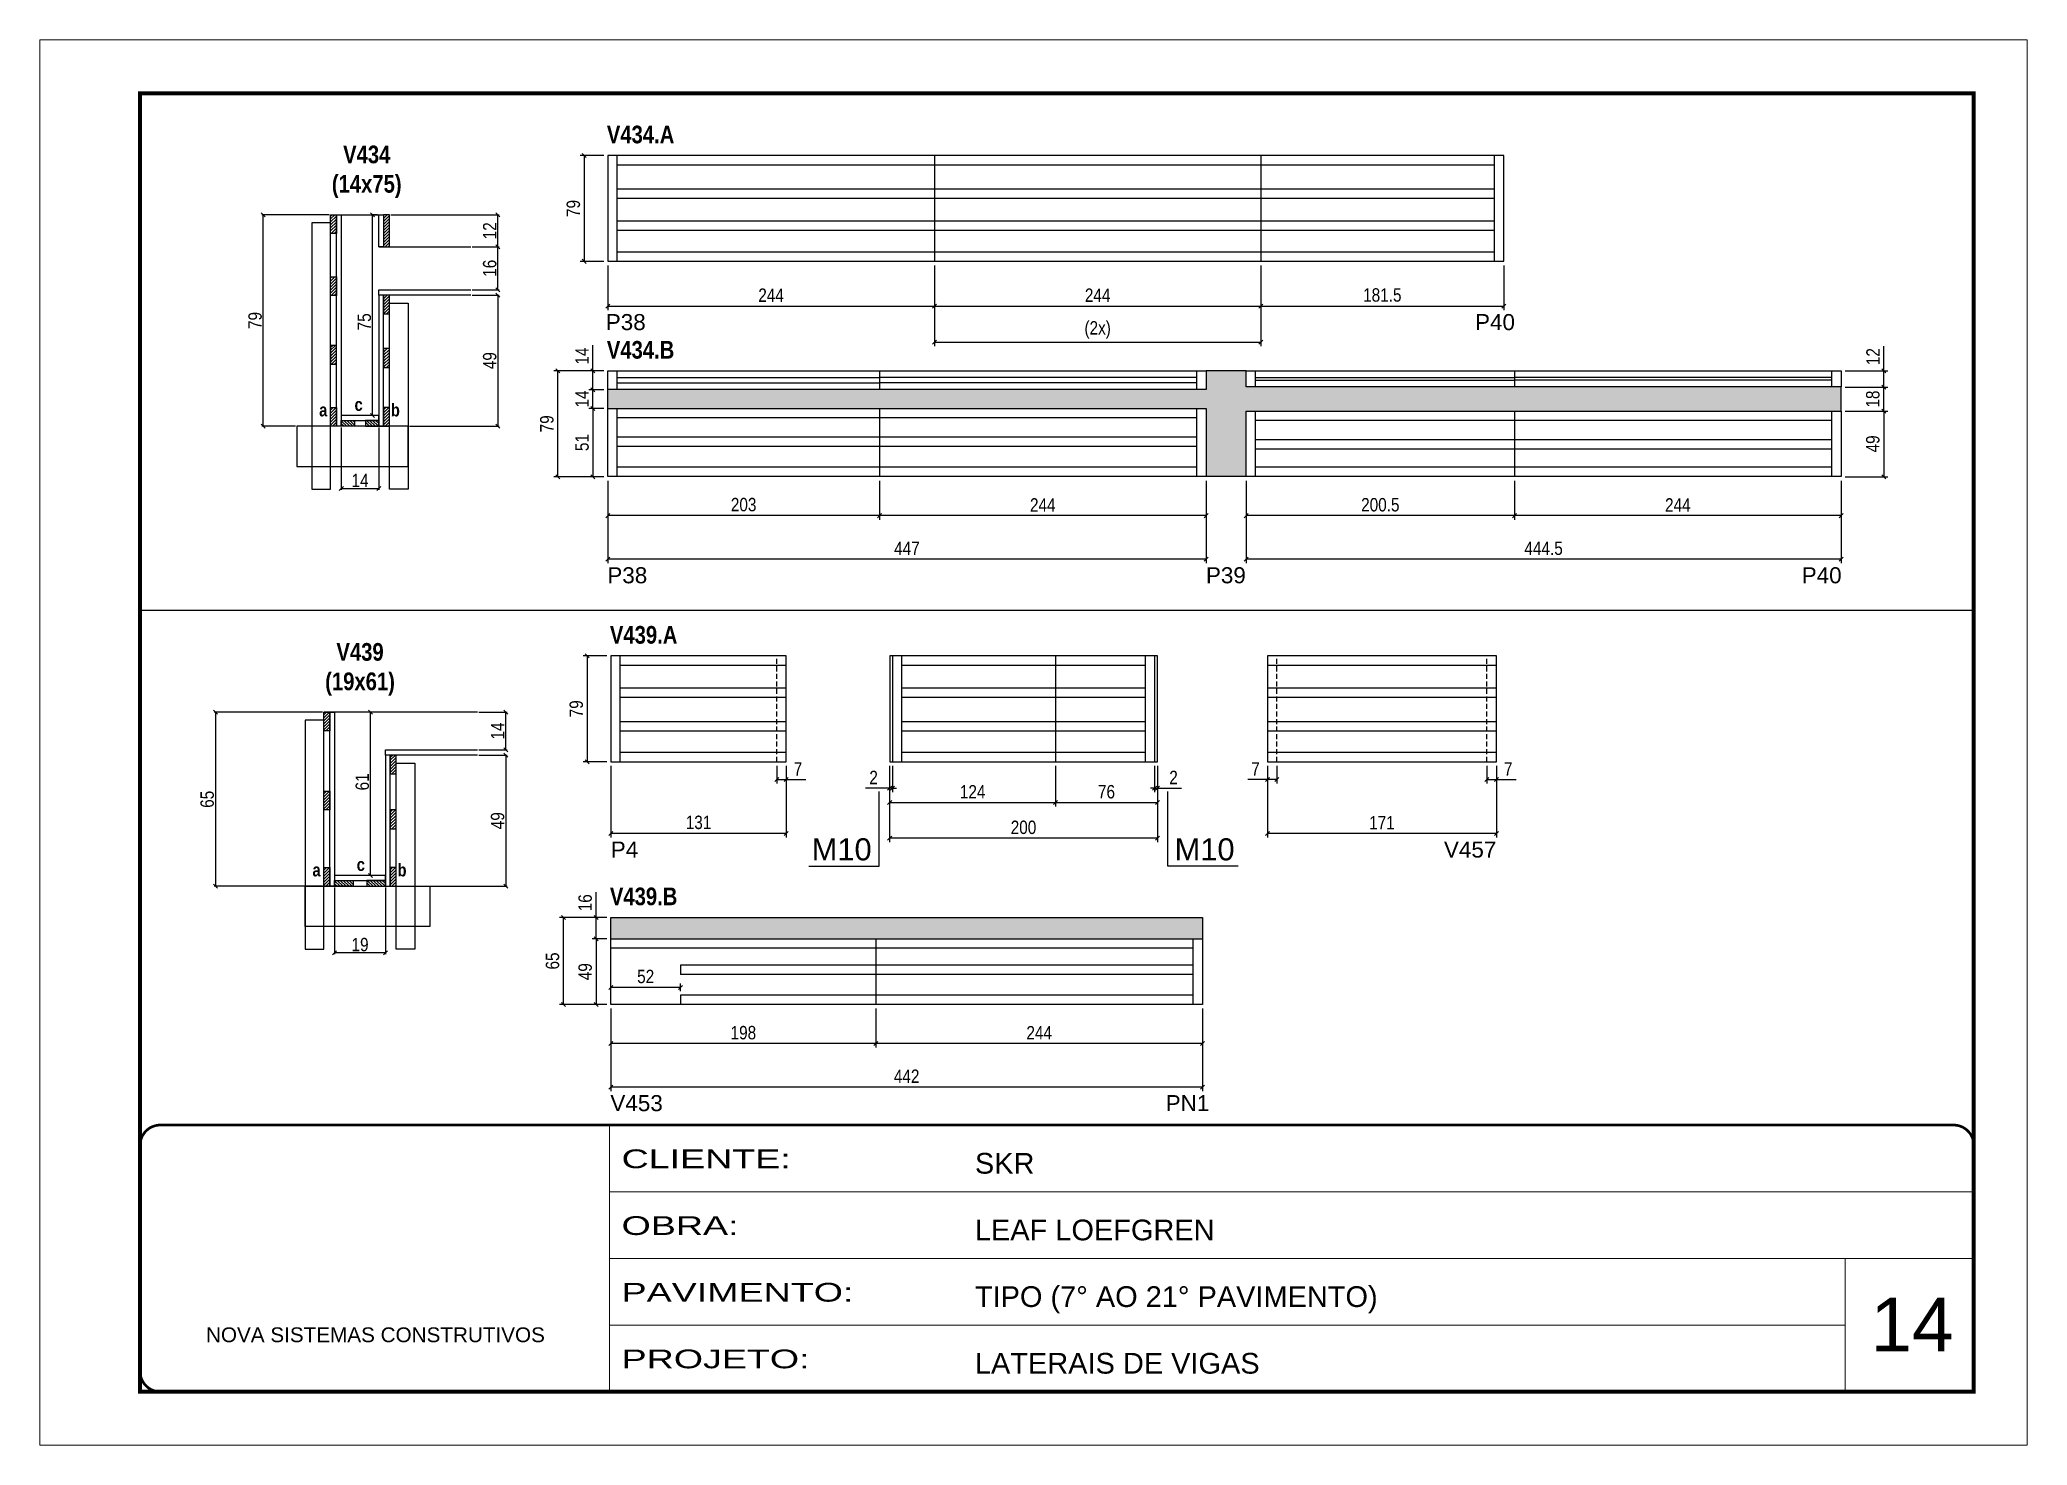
# Model space of a CAD drawing. Extents: x 3309 to 9563, y -2522 to 14608.
# Drawn here: x 4908 to 6393, y 10112 to 11162 of the extents above; entities that cross this region are included whole.
import ezdxf

# ---------------------------------------------------------------- set-up
doc = ezdxf.new("R2010")
doc.units = 0
for name, pattern in [('CONTINUO', [0]), ('DASHED', [0.75, 0.5, -0.25]), ('HIDDEN', [0.375, 0.25, -0.125])]:
    doc.linetypes.add(name, pattern=pattern)
for name, color, linetype in [('5', 5, 'Continuous'), ('COTA', 241, 'Continuous'), ('detalhes', 4, 'Continuous'), ('NOMENCLATURA', 7, 'Continuous'), ('Painéis', 200, 'Continuous'), ('SARR_2.2x7', 40, 'Continuous'), ('SARR_3.5x7', 81, 'Continuous'), ('SARR_EDITAR', 141, 'Continuous')]:
    doc.layers.add(name, color=color, linetype=linetype)
for name, color, linetype, lineweight in [('CARIMBO', 255, 'Continuous', 9), ('CONCRETO', 251, 'Continuous', 25), ('Folhas', 255, 'Continuous', 9), ('SARRAFO DE PRESSAO', 251, 'DASHED', 9)]:
    doc.layers.add(name, color=color, linetype=linetype, lineweight=lineweight)
doc.styles.add('ARIAL', font='arial.ttf')
doc.styles.add('COTA TECNICA', font='techl___.ttf', dxfattribs={"height": 10})
doc.styles.add('COTA TECNICA 2X', font='techl___.ttf', dxfattribs={"height": 10})
doc.styles.get("Standard").update_dxf_attribs({"font": 'arial.ttf'})
doc.styles.add('TECNICA', font='techb___.ttf', dxfattribs={"height": 10})
doc.styles.add('Tecnologia', font='')
doc.styles.get('Tecnologia').set_extended_font_data('Forgotten Futurist')
doc.dimstyles.new('PAINEL', dxfattribs={"dimtxt": 10, "dimasz": 3, "dimexe": 3, "dimexo": 3, "dimgap": 3, "dimtad": 1, "dimdec": 1, "dimzin": 12, "dimdsep": 46, "dimtxsty": 'COTA TECNICA', "dimblk1": 'OBLIQUE', "dimblk2": 'OBLIQUE', "dimsah": 1, "dimcen": 0.9, "dimclrd": 4, "dimclre": 4, "dimclrt": 240, "dimadec": 1, "dimazin": 3, "dimtfac": 1, "dimtdec": 1, "dimtmove": 0, "dimatfit": 3, "dimfxl": 1, "dimtolj": 1, "dimtzin": 12, "dimarcsym": 0})
doc.dimstyles.new('SECAO', dxfattribs={"dimscale": 0.333333, "dimtxt": 5, "dimasz": 9, "dimexe": 3, "dimexo": 3, "dimgap": 3, "dimtad": 1, "dimdec": 1, "dimlfac": 0.5, "dimzin": 12, "dimdsep": 46, "dimtxsty": 'COTA TECNICA 2X', "dimblk1": 'OBLIQUE', "dimblk2": 'OBLIQUE', "dimsah": 1, "dimcen": 0.9, "dimclrd": 4, "dimclre": 4, "dimclrt": 240, "dimadec": 1, "dimazin": 3, "dimtfac": 1, "dimtdec": 1, "dimtmove": 0, "dimatfit": 3, "dimfxl": 1, "dimtolj": 1, "dimtzin": 12, "dimarcsym": 0})
pattern_1 = [(45, (-118397.018, -22250.5607), (-1.122532015, 1.122532015), [])]
pattern_2 = [(135, (38363.6903, -112982.4359), (-1.122532015, -1.122532015), [])]
pattern_3 = [(45, (-118392.018, -22691.8048), (-1.122532015, 1.122532015), [])]

msp = doc.modelspace()

# ---------------------------------------------------------------- texts
at = {"layer": '5', "linetype": 'Continuous'}
for s, rotation, p in [('P38', 0.00004, (5330.79, 10945.21)), ('P40', 0.00004, (5980.28, 10945.21)), ('P38', 0.00004, (5331.96, 10756.07)), ('P39', 0.00004, (5779.2, 10756.07)), ('P40', 0.00004, (6224.35, 10756.07)), ('P4', 359.99996, (5334.51, 10551.16)), ('V457', 359.99996, (5957.04, 10551.16)), ('V453', 0.00004, (5334.23, 10361.72)), ('PN1', 0.00004, (5749.13, 10361.72))]:
    msp.add_text(s, height=12, rotation=rotation, dxfattribs=at).set_placement(p)
at = {"layer": 'CARIMBO', "style": 'ARIAL'}
msp.add_text('14', height=40, dxfattribs=at).set_placement((6275.73, 10182.28))
at = {"layer": 'detalhes', "style": 'TECNICA'}
for s, p in [('a', (5116.63, 10880.75)), ('c', (5143.07, 10884.86)), ('b', (5170.19, 10880.74)), ('a', (5111.63, 10537.1)), ('c', (5144.7, 10541.21)), ('b', (5175.19, 10537.08))]:
    msp.add_text(s, height=9.6, dxfattribs=at).set_placement(p)
at = {"layer": 'NOMENCLATURA', "style": 'TECNICA'}
for s, p in [('V434.A', (5331.58, 11084.8)), ('V434.B', (5331.58, 10923.93)), ('V439.A', (5333.86, 10710.98)), ('V439.B', (5333.86, 10515.58))]:
    msp.add_text(s, height=13.2, dxfattribs=at).set_placement(p)
at = {"layer": 'NOMENCLATURA', "linetype": 'Continuous'}
for p in [(5484.62, 10549.07), (5755.79, 10549.07)]:
    msp.add_text('M10', height=16.5, dxfattribs=at).set_placement(p)
at = {"layer": 'NOMENCLATURA', "char_height": 13.2, "attachment_point": 2, "style": 'TECNICA'}
for s, insert in [('V434\\P(14x75)', (5152.18, 11083.09)), ('V439\\P(19x61)', (5147.18, 10711.43))]:
    msp.add_mtext_dynamic_manual_height_columns(s, width=300.2766, gutter_width=1, heights=[0], dxfattribs=dict(at, insert=insert))

# ---------------------------------------------------------------- blocks, each defined once
blk = doc.blocks.new('9999999999')
at = {"color": 30, "linetype": 'CONTINUO'}
for p, q in [((98564.6, 34230.2), (98564.6, 34429.4)), ((98564.6, 34379.6), (99584, 34379.6)), ((98564.6, 34329.8), (99488, 34329.8)), ((99584, 34329.8), (99488, 34329.8)), ((99488, 34329.8), (99488, 34230.2)), ((98564.6, 34280), (99488, 34280))]:
    blk.add_line(p, q, dxfattribs=at)
at = {"color": 30, "linetype": 'CONTINUO', "const_width": 2}
blk.add_lwpolyline([(99584, 34230.2), (99584, 34414.4, 0.414214), (99569, 34429.4), (98229, 34429.4, 0.414214), (98214, 34414.4), (98214, 34245.2, 0.414214), (98229, 34230.2), (99584, 34230.2)], format="xyb", dxfattribs=at)
at = {"layer": 'Folhas'}
blk.add_lwpolyline([(98139, 34190.2), (99624, 34190.2), (99624, 35240.2), (98139, 35240.2)], close=True, dxfattribs=at)
at = {"layer": 'Folhas', "color": 30, "const_width": 3}
blk.add_lwpolyline([(98214, 34230.2), (99584, 34230.2), (99584, 35200.2), (98214, 35200.2)], close=True, dxfattribs=at)
at = {"color": 7, "linetype": 'Continuous', "ltscale": 5, "style": 'ARIAL'}
for s, height, p in [('SKR', 15.48, (98837.7, 34393.1)), ('LEAF LOEFGREN', 15.483, (98837.7, 34343.3)), ('TIPO (7° AO 21° PAVIMENTO)', 15.483, (98837.7, 34293.5)), ('NOVA SISTEMAS CONSTRUTIVOS', 11.059, (98263.2, 34267.2)), ('LATERAIS DE VIGAS', 15.483, (98837.7, 34243.7))]:
    blk.add_text(s, height=height, dxfattribs=at).set_placement(p)
at = {"layer": 'Folhas', "color": 7, "style": 'Tecnologia', "width": 1.5}
for s, p in [('CLIENTE:', (98573.7, 34397.2)), ('OBRA:', (98573.7, 34347.3)), ('PAVIMENTO:', (98573.7, 34297.5)), ('PROJETO:', (98573.7, 34247.7))]:
    blk.add_text(s, height=14, dxfattribs=at).set_placement(p)
blk = doc.blocks.new('_Oblique')
at = {"color": 0, "linetype": 'ByBlock', "lineweight": -2}
blk.add_line((-0.5, -0.5), (0.5, 0.5), dxfattribs=at)
blk = doc.blocks.new('*D1589')
at = {"layer": 'COTA', "color": 4, "lineweight": -2, "transparency": 16777216}
for p, q in [((5230.9, 10971.4), (5251.2, 10971.4)), ((5250.2, 10971.4), (5250.2, 10873.4)), ((5184.2, 10873.4), (5251.2, 10873.4))]:
    blk.add_line(p, q, dxfattribs=at)
at = {"layer": 'Defpoints', "color": 0, "transparency": 16777216}
for p in [(5229.9, 10971.4), (5183.2, 10873.4, 0), (5250.2, 10873.4)]:
    blk.add_point(p, dxfattribs=at)
at = {"layer": 'COTA', "color": 4, "lineweight": -2, "transparency": 16777216, "xscale": 3, "yscale": 3, "zscale": 3}
for p, rotation in [((5250.2, 10971.4), 90), ((5250.2, 10873.4), 270)]:
    blk.add_blockref('_Oblique', p, dxfattribs=dict(at, rotation=rotation))
at = {"layer": 'COTA', "color": 240, "transparency": 16777216, "insert": (5244.1, 10922.4), "char_height": 10, "attachment_point": 5, "rotation": 90, "style": 'COTA TECNICA 2X'}
blk.add_mtext('\\A1;49', dxfattribs=at)
blk = doc.blocks.new('*D1590')
at = {"layer": 'COTA', "color": 4, "lineweight": -2, "transparency": 16777216}
for p, q in [((5160.2, 11031.4), (5155.5, 11031.4)), ((5156.5, 10881.4), (5156.5, 11031.4)), ((5160.2, 10881.4), (5155.5, 10881.4))]:
    blk.add_line(p, q, dxfattribs=at)
at = {"layer": 'Defpoints', "color": 0, "transparency": 16777216}
for p in [(5156.5, 11031.4), (5161.2, 11031.4), (5161.2, 10881.4)]:
    blk.add_point(p, dxfattribs=at)
at = {"layer": 'COTA', "color": 4, "lineweight": -2, "transparency": 16777216, "xscale": 3, "yscale": 3, "zscale": 3}
for p, rotation in [((5156.5, 11031.4), 90), ((5156.5, 10881.4), 270)]:
    blk.add_blockref('_Oblique', p, dxfattribs=dict(at, rotation=rotation))
at = {"layer": 'COTA', "color": 240, "transparency": 16777216, "insert": (5150.4, 10951.4), "char_height": 10, "attachment_point": 5, "rotation": 90, "style": 'COTA TECNICA 2X'}
blk.add_mtext('\\A1;75', dxfattribs=at)
blk = doc.blocks.new('*D1591')
at = {"layer": 'COTA', "color": 4, "lineweight": -2, "transparency": 16777216}
for p, q in [((5230.9, 11007.4), (5251.2, 11007.4)), ((5250.2, 10975.4), (5250.2, 11007.4)), ((5230.9, 10975.4), (5251.2, 10975.4))]:
    blk.add_line(p, q, dxfattribs=at)
at = {"layer": 'Defpoints', "color": 0, "transparency": 16777216}
for p in [(5229.9, 11007.4), (5250.2, 11007.4), (5229.9, 10975.4)]:
    blk.add_point(p, dxfattribs=at)
at = {"layer": 'COTA', "color": 4, "lineweight": -2, "transparency": 16777216, "xscale": 3, "yscale": 3, "zscale": 3}
for p, rotation in [((5250.2, 11007.4), 90), ((5250.2, 10975.4), 270)]:
    blk.add_blockref('_Oblique', p, dxfattribs=dict(at, rotation=rotation))
at = {"layer": 'COTA', "color": 240, "transparency": 16777216, "insert": (5244.1, 10991.4), "char_height": 10, "attachment_point": 5, "rotation": 90, "style": 'COTA TECNICA 2X'}
blk.add_mtext('\\A1;16', dxfattribs=at)
blk = doc.blocks.new('*D1592')
at = {"layer": 'COTA', "color": 4, "lineweight": -2, "transparency": 16777216}
for p, q in [((5170.2, 11031.4), (5251.2, 11031.4)), ((5250.2, 11007.4), (5250.2, 11031.4)), ((5230.9, 11007.4), (5251.2, 11007.4))]:
    blk.add_line(p, q, dxfattribs=at)
at = {"layer": 'Defpoints', "color": 0, "transparency": 16777216}
for p in [(5169.2, 11031.4), (5250.2, 11031.4), (5229.9, 11007.4)]:
    blk.add_point(p, dxfattribs=at)
at = {"layer": 'COTA', "color": 4, "lineweight": -2, "transparency": 16777216, "xscale": 3, "yscale": 3, "zscale": 3}
for p, rotation in [((5250.2, 11031.4), 90), ((5250.2, 11007.4), 270)]:
    blk.add_blockref('_Oblique', p, dxfattribs=dict(at, rotation=rotation))
at = {"layer": 'COTA', "color": 240, "transparency": 16777216, "insert": (5244.1, 11019.4), "char_height": 10, "attachment_point": 5, "rotation": 90, "style": 'COTA TECNICA 2X'}
blk.add_mtext('\\A1;12', dxfattribs=at)
blk = doc.blocks.new('*D1593')
at = {"layer": 'COTA', "color": 4, "lineweight": -2, "transparency": 16777216}
for p, q in [((5133.2, 10872.4), (5133.2, 10825.9)), ((5161.2, 10872.4), (5161.2, 10825.9)), ((5133.2, 10826.9), (5161.2, 10826.9))]:
    blk.add_line(p, q, dxfattribs=at)
at = {"layer": 'Defpoints', "color": 0, "transparency": 16777216}
for p in [(5133.2, 10873.4), (5161.2, 10873.4), (5161.2, 10826.9)]:
    blk.add_point(p, dxfattribs=at)
at = {"layer": 'COTA', "color": 4, "lineweight": -2, "transparency": 16777216, "xscale": 3, "yscale": 3, "zscale": 3, "rotation": 180}
blk.add_blockref('_Oblique', (5133.2, 10826.9), dxfattribs=at)
at = {"layer": 'COTA', "color": 4, "lineweight": -2, "transparency": 16777216, "xscale": 3, "yscale": 3, "zscale": 3}
blk.add_blockref('_Oblique', (5161.2, 10826.9), dxfattribs=at)
at = {"layer": 'COTA', "color": 240, "transparency": 16777216, "insert": (5147.2, 10832.9), "char_height": 10, "attachment_point": 5, "style": 'COTA TECNICA 2X'}
blk.add_mtext('\\A1;14', dxfattribs=at)
blk = doc.blocks.new('*D1594')
at = {"layer": 'COTA', "color": 4, "lineweight": -2, "transparency": 16777216}
for p, q in [((5124.2, 11031.4), (5073.9, 11031.4)), ((5074.9, 10873.4), (5074.9, 11031.4)), ((5099, 10873.4), (5073.9, 10873.4))]:
    blk.add_line(p, q, dxfattribs=at)
at = {"layer": 'Defpoints', "color": 0, "transparency": 16777216}
for p in [(5074.9, 11031.4), (5125.2, 11031.4), (5100, 10873.4)]:
    blk.add_point(p, dxfattribs=at)
at = {"layer": 'COTA', "color": 4, "lineweight": -2, "transparency": 16777216, "xscale": 3, "yscale": 3, "zscale": 3}
for p, rotation in [((5074.9, 11031.4), 90), ((5074.9, 10873.4), 270)]:
    blk.add_blockref('_Oblique', p, dxfattribs=dict(at, rotation=rotation))
at = {"layer": 'COTA', "color": 240, "transparency": 16777216, "insert": (5068.8, 10952.4), "char_height": 10, "attachment_point": 5, "rotation": 90, "style": 'COTA TECNICA 2X'}
blk.add_mtext('\\A1;79', dxfattribs=at)
blk = doc.blocks.new('*D1595')
at = {"layer": 'COTA', "color": 4, "lineweight": -2, "transparency": 16777216}
for p, q in [((5809.3, 10832.7), (5809.3, 10771.1)), ((6253.8, 10832.7), (6253.8, 10771.1)), ((6253.8, 10774.1), (5809.3, 10774.1))]:
    blk.add_line(p, q, dxfattribs=at)
at = {"layer": 'Defpoints', "color": 0, "transparency": 16777216}
for p in [(5809.3, 10835.7), (6253.8, 10835.7), (5809.3, 10774.1)]:
    blk.add_point(p, dxfattribs=at)
at = {"layer": 'COTA', "color": 4, "lineweight": -2, "transparency": 16777216, "xscale": 3, "yscale": 3, "zscale": 3, "rotation": 180}
blk.add_blockref('_Oblique', (5809.3, 10774.1), dxfattribs=at)
at = {"layer": 'COTA', "color": 4, "lineweight": -2, "transparency": 16777216, "xscale": 3, "yscale": 3, "zscale": 3}
blk.add_blockref('_Oblique', (6253.8, 10774.1), dxfattribs=at)
at = {"layer": 'COTA', "color": 240, "transparency": 16777216, "insert": (6031.5, 10782.2), "char_height": 10, "attachment_point": 5, "style": 'COTA TECNICA'}
blk.add_mtext('\\A1;444.5', dxfattribs=at)
blk = doc.blocks.new('*D1596')
at = {"layer": 'COTA', "color": 4, "lineweight": -2, "transparency": 16777216}
for p, q in [((6009.8, 10832.7), (6009.8, 10803.6)), ((6253.8, 10832.7), (6253.8, 10803.6)), ((6253.8, 10806.6), (6009.8, 10806.6))]:
    blk.add_line(p, q, dxfattribs=at)
at = {"layer": 'Defpoints', "color": 0, "transparency": 16777216}
for p in [(6009.8, 10835.7), (6253.8, 10835.7), (6009.8, 10806.6)]:
    blk.add_point(p, dxfattribs=at)
at = {"layer": 'COTA', "color": 4, "lineweight": -2, "transparency": 16777216, "xscale": 3, "yscale": 3, "zscale": 3, "rotation": 180}
blk.add_blockref('_Oblique', (6009.8, 10806.6), dxfattribs=at)
at = {"layer": 'COTA', "color": 4, "lineweight": -2, "transparency": 16777216, "xscale": 3, "yscale": 3, "zscale": 3}
blk.add_blockref('_Oblique', (6253.8, 10806.6), dxfattribs=at)
at = {"layer": 'COTA', "color": 240, "transparency": 16777216, "insert": (6131.8, 10814.6), "char_height": 10, "attachment_point": 5, "style": 'COTA TECNICA'}
blk.add_mtext('\\A1;244', dxfattribs=at)
blk = doc.blocks.new('*D1597')
at = {"layer": 'COTA', "color": 4, "lineweight": -2, "transparency": 16777216}
for p, q in [((5809.3, 10832.7), (5809.3, 10803.6)), ((6009.8, 10832.7), (6009.8, 10803.6)), ((6009.8, 10806.6), (5809.3, 10806.6))]:
    blk.add_line(p, q, dxfattribs=at)
at = {"layer": 'Defpoints', "color": 0, "transparency": 16777216}
for p in [(5809.3, 10835.7), (6009.8, 10835.7), (5809.3, 10806.6)]:
    blk.add_point(p, dxfattribs=at)
at = {"layer": 'COTA', "color": 4, "lineweight": -2, "transparency": 16777216, "xscale": 3, "yscale": 3, "zscale": 3, "rotation": 180}
blk.add_blockref('_Oblique', (5809.3, 10806.6), dxfattribs=at)
at = {"layer": 'COTA', "color": 4, "lineweight": -2, "transparency": 16777216, "xscale": 3, "yscale": 3, "zscale": 3}
blk.add_blockref('_Oblique', (6009.8, 10806.6), dxfattribs=at)
at = {"layer": 'COTA', "color": 240, "transparency": 16777216, "insert": (5909.5, 10814.7), "char_height": 10, "attachment_point": 5, "style": 'COTA TECNICA'}
blk.add_mtext('\\A1;200.5', dxfattribs=at)
blk = doc.blocks.new('*D1606')
at = {"layer": 'COTA', "color": 4, "lineweight": -2, "transparency": 16777216}
for p, q in [((5332.3, 10832.7), (5332.3, 10771.1)), ((5779.3, 10832.7), (5779.3, 10771.1)), ((5779.3, 10774.1), (5332.3, 10774.1))]:
    blk.add_line(p, q, dxfattribs=at)
at = {"layer": 'Defpoints', "color": 0, "transparency": 16777216}
for p in [(5332.3, 10835.7), (5779.3, 10835.7), (5332.3, 10774.1)]:
    blk.add_point(p, dxfattribs=at)
at = {"layer": 'COTA', "color": 4, "lineweight": -2, "transparency": 16777216, "xscale": 3, "yscale": 3, "zscale": 3, "rotation": 180}
blk.add_blockref('_Oblique', (5332.3, 10774.1), dxfattribs=at)
at = {"layer": 'COTA', "color": 4, "lineweight": -2, "transparency": 16777216, "xscale": 3, "yscale": 3, "zscale": 3}
blk.add_blockref('_Oblique', (5779.3, 10774.1), dxfattribs=at)
at = {"layer": 'COTA', "color": 240, "transparency": 16777216, "insert": (5555.8, 10782.2), "char_height": 10, "attachment_point": 5, "style": 'COTA TECNICA'}
blk.add_mtext('\\A1;447', dxfattribs=at)
blk = doc.blocks.new('*D1607')
at = {"layer": 'COTA', "color": 4, "lineweight": -2, "transparency": 16777216}
for p, q in [((5535.3, 10832.7), (5535.3, 10803.6)), ((5779.3, 10832.7), (5779.3, 10803.6)), ((5779.3, 10806.6), (5535.3, 10806.6))]:
    blk.add_line(p, q, dxfattribs=at)
at = {"layer": 'Defpoints', "color": 0, "transparency": 16777216}
for p in [(5535.3, 10835.7), (5779.3, 10835.7), (5535.3, 10806.6)]:
    blk.add_point(p, dxfattribs=at)
at = {"layer": 'COTA', "color": 4, "lineweight": -2, "transparency": 16777216, "xscale": 3, "yscale": 3, "zscale": 3, "rotation": 180}
blk.add_blockref('_Oblique', (5535.3, 10806.6), dxfattribs=at)
at = {"layer": 'COTA', "color": 4, "lineweight": -2, "transparency": 16777216, "xscale": 3, "yscale": 3, "zscale": 3}
blk.add_blockref('_Oblique', (5779.3, 10806.6), dxfattribs=at)
at = {"layer": 'COTA', "color": 240, "transparency": 16777216, "insert": (5657.3, 10814.6), "char_height": 10, "attachment_point": 5, "style": 'COTA TECNICA'}
blk.add_mtext('\\A1;244', dxfattribs=at)
blk = doc.blocks.new('*D1608')
at = {"layer": 'COTA', "color": 4, "lineweight": -2, "transparency": 16777216}
for p, q in [((5332.3, 10832.7), (5332.3, 10803.6)), ((5535.3, 10832.7), (5535.3, 10803.6)), ((5535.3, 10806.6), (5332.3, 10806.6))]:
    blk.add_line(p, q, dxfattribs=at)
at = {"layer": 'Defpoints', "color": 0, "transparency": 16777216}
for p in [(5332.3, 10835.7), (5535.3, 10835.7), (5332.3, 10806.6)]:
    blk.add_point(p, dxfattribs=at)
at = {"layer": 'COTA', "color": 4, "lineweight": -2, "transparency": 16777216, "xscale": 3, "yscale": 3, "zscale": 3, "rotation": 180}
blk.add_blockref('_Oblique', (5332.3, 10806.6), dxfattribs=at)
at = {"layer": 'COTA', "color": 4, "lineweight": -2, "transparency": 16777216, "xscale": 3, "yscale": 3, "zscale": 3}
blk.add_blockref('_Oblique', (5535.3, 10806.6), dxfattribs=at)
at = {"layer": 'COTA', "color": 240, "transparency": 16777216, "insert": (5433.8, 10814.8), "char_height": 10, "attachment_point": 5, "style": 'COTA TECNICA'}
blk.add_mtext('\\A1;203', dxfattribs=at)
blk = doc.blocks.new('*D1609')
at = {"layer": 'COTA', "color": 4, "lineweight": -2, "transparency": 16777216}
for p, q in [((5329.3, 10886.7), (5318.2, 10886.7)), ((5321.2, 10886.7), (5321.2, 10835.7)), ((5329.3, 10835.7), (5318.2, 10835.7))]:
    blk.add_line(p, q, dxfattribs=at)
at = {"layer": 'Defpoints', "color": 0, "transparency": 16777216}
for p in [(5332.3, 10886.7), (5321.2, 10835.7), (5332.3, 10835.7)]:
    blk.add_point(p, dxfattribs=at)
at = {"layer": 'COTA', "color": 4, "lineweight": -2, "transparency": 16777216, "xscale": 3, "yscale": 3, "zscale": 3}
for p, rotation in [((5321.2, 10886.7), 90), ((5321.2, 10835.7), 270)]:
    blk.add_blockref('_Oblique', p, dxfattribs=dict(at, rotation=rotation))
at = {"layer": 'COTA', "color": 240, "transparency": 16777216, "insert": (5313.1, 10861.2), "char_height": 10, "attachment_point": 5, "rotation": 90, "style": 'COTA TECNICA'}
blk.add_mtext('\\A1;51', dxfattribs=at)
blk = doc.blocks.new('*D1610')
at = {"layer": 'COTA', "color": 4, "lineweight": -2, "transparency": 16777216}
for p, q in [((5329.3, 10900.7), (5318.2, 10900.7)), ((5321.2, 10886.7), (5321.2, 10900.7)), ((5329.3, 10886.7), (5318.2, 10886.7))]:
    blk.add_line(p, q, dxfattribs=at)
at = {"layer": 'Defpoints', "color": 0, "transparency": 16777216}
for p in [(5321.2, 10900.7), (5332.3, 10900.7), (5332.3, 10886.7)]:
    blk.add_point(p, dxfattribs=at)
at = {"layer": 'COTA', "color": 4, "lineweight": -2, "transparency": 16777216, "xscale": 3, "yscale": 3, "zscale": 3}
for p, rotation in [((5321.2, 10900.7), 90), ((5321.2, 10886.7), 270)]:
    blk.add_blockref('_Oblique', p, dxfattribs=dict(at, rotation=rotation))
at = {"layer": 'COTA', "color": 240, "transparency": 16777216, "insert": (5313.1, 10893.7), "char_height": 10, "attachment_point": 5, "rotation": 90, "style": 'COTA TECNICA'}
blk.add_mtext('\\A1;14', dxfattribs=at)
blk = doc.blocks.new('*D1598')
at = {"layer": 'COTA', "color": 4, "lineweight": -2, "transparency": 16777216}
for p, q in [((5321.2, 10914.7), (5321.2, 10933.9)), ((5329.3, 10914.7), (5318.2, 10914.7)), ((5329.3, 10900.7), (5318.2, 10900.7)), ((5321.2, 10900.7), (5321.2, 10914.7))]:
    blk.add_line(p, q, dxfattribs=at)
at = {"layer": 'Defpoints', "color": 0, "transparency": 16777216}
for p in [(5321.2, 10914.7), (5332.3, 10914.7), (5332.3, 10900.7)]:
    blk.add_point(p, dxfattribs=at)
at = {"layer": 'COTA', "color": 4, "lineweight": -2, "transparency": 16777216, "xscale": 3, "yscale": 3, "zscale": 3}
for p, rotation in [((5321.2, 10914.7), 90), ((5321.2, 10900.7), 270)]:
    blk.add_blockref('_Oblique', p, dxfattribs=dict(at, rotation=rotation))
at = {"layer": 'COTA', "color": 240, "transparency": 16777216, "insert": (5313.1, 10925.8), "char_height": 10, "attachment_point": 5, "rotation": 90, "style": 'COTA TECNICA'}
blk.add_mtext('\\A1;14', dxfattribs=at)
blk = doc.blocks.new('*D1599')
at = {"layer": 'COTA', "color": 4, "lineweight": -2, "transparency": 16777216}
for p, q in [((5329.3, 10914.7), (5291.9, 10914.7)), ((5294.9, 10835.7), (5294.9, 10914.7)), ((5329.3, 10835.7), (5291.9, 10835.7))]:
    blk.add_line(p, q, dxfattribs=at)
at = {"layer": 'Defpoints', "color": 0, "transparency": 16777216}
for p in [(5294.9, 10914.7), (5332.3, 10914.7), (5332.3, 10835.7)]:
    blk.add_point(p, dxfattribs=at)
at = {"layer": 'COTA', "color": 4, "lineweight": -2, "transparency": 16777216, "xscale": 3, "yscale": 3, "zscale": 3}
for p, rotation in [((5294.9, 10914.7), 90), ((5294.9, 10835.7), 270)]:
    blk.add_blockref('_Oblique', p, dxfattribs=dict(at, rotation=rotation))
at = {"layer": 'COTA', "color": 240, "transparency": 16777216, "insert": (5286.8, 10875.2), "char_height": 10, "attachment_point": 5, "rotation": 90, "style": 'COTA TECNICA'}
blk.add_mtext('\\A1;79', dxfattribs=at)
blk = doc.blocks.new('*D1600')
at = {"layer": 'COTA', "color": 4, "lineweight": -2, "transparency": 16777216}
for p, q in [((6256.8, 10884.7), (6288.6, 10884.7)), ((6285.6, 10884.7), (6285.6, 10835.7)), ((6256.8, 10835.7), (6288.6, 10835.7))]:
    blk.add_line(p, q, dxfattribs=at)
at = {"layer": 'Defpoints', "color": 0, "transparency": 16777216}
for p in [(6253.8, 10884.7), (6253.8, 10835.7), (6285.6, 10835.7)]:
    blk.add_point(p, dxfattribs=at)
at = {"layer": 'COTA', "color": 4, "lineweight": -2, "transparency": 16777216, "xscale": 3, "yscale": 3, "zscale": 3}
for p, rotation in [((6285.6, 10884.7), 90), ((6285.6, 10835.7), 270)]:
    blk.add_blockref('_Oblique', p, dxfattribs=dict(at, rotation=rotation))
at = {"layer": 'COTA', "color": 240, "transparency": 16777216, "insert": (6277.5, 10860.2), "char_height": 10, "attachment_point": 5, "rotation": 90, "style": 'COTA TECNICA'}
blk.add_mtext('\\A1;49', dxfattribs=at)
blk = doc.blocks.new('*D1601')
at = {"layer": 'COTA', "color": 4, "lineweight": -2, "transparency": 16777216}
for p, q in [((6256.8, 10902.7), (6288.6, 10902.7)), ((6285.6, 10884.7), (6285.6, 10902.7)), ((6256.8, 10884.7), (6288.6, 10884.7))]:
    blk.add_line(p, q, dxfattribs=at)
at = {"layer": 'Defpoints', "color": 0, "transparency": 16777216}
for p in [(6253.8, 10902.7), (6285.6, 10902.7), (6253.8, 10884.7)]:
    blk.add_point(p, dxfattribs=at)
at = {"layer": 'COTA', "color": 4, "lineweight": -2, "transparency": 16777216, "xscale": 3, "yscale": 3, "zscale": 3}
for p, rotation in [((6285.6, 10902.7), 90), ((6285.6, 10884.7), 270)]:
    blk.add_blockref('_Oblique', p, dxfattribs=dict(at, rotation=rotation))
at = {"layer": 'COTA', "color": 240, "transparency": 16777216, "insert": (6277.5, 10893.7), "char_height": 10, "attachment_point": 5, "rotation": 90, "style": 'COTA TECNICA'}
blk.add_mtext('\\A1;18', dxfattribs=at)
blk = doc.blocks.new('*D1602')
at = {"layer": 'COTA', "color": 4, "lineweight": -2, "transparency": 16777216}
for p, q in [((6285.6, 10914.7), (6285.6, 10933.1)), ((6256.8, 10914.7), (6288.6, 10914.7)), ((6256.8, 10902.7), (6288.6, 10902.7)), ((6285.6, 10902.7), (6285.6, 10914.7))]:
    blk.add_line(p, q, dxfattribs=at)
at = {"layer": 'Defpoints', "color": 0, "transparency": 16777216}
for p in [(6253.8, 10914.7), (6253.8, 10902.7), (6285.6, 10914.7)]:
    blk.add_point(p, dxfattribs=at)
at = {"layer": 'COTA', "color": 4, "lineweight": -2, "transparency": 16777216, "xscale": 3, "yscale": 3, "zscale": 3}
for p, rotation in [((6285.6, 10914.7), 90), ((6285.6, 10902.7), 270)]:
    blk.add_blockref('_Oblique', p, dxfattribs=dict(at, rotation=rotation))
at = {"layer": 'COTA', "color": 240, "transparency": 16777216, "insert": (6277.6, 10925.4), "char_height": 10, "attachment_point": 5, "rotation": 90, "style": 'COTA TECNICA'}
blk.add_mtext('\\A1;12', dxfattribs=at)
blk = doc.blocks.new('*D1603')
at = {"layer": 'COTA', "color": 4, "lineweight": -2, "transparency": 16777216}
for p, q in [((5329.3, 11075.6), (5311.7, 11075.6)), ((5314.7, 11075.6), (5314.7, 10996.6)), ((5329.3, 10996.6), (5311.7, 10996.6))]:
    blk.add_line(p, q, dxfattribs=at)
at = {"layer": 'Defpoints', "color": 0, "transparency": 16777216}
for p in [(5332.3, 11075.6, 0), (5314.7, 10996.6), (5332.3, 10996.6, 0)]:
    blk.add_point(p, dxfattribs=at)
at = {"layer": 'COTA', "color": 4, "lineweight": -2, "transparency": 16777216, "xscale": 3, "yscale": 3, "zscale": 3}
for p, rotation in [((5314.7, 11075.6), 90), ((5314.7, 10996.6), 270)]:
    blk.add_blockref('_Oblique', p, dxfattribs=dict(at, rotation=rotation))
at = {"layer": 'COTA', "color": 240, "transparency": 16777216, "insert": (5306.6, 11036.1), "char_height": 10, "attachment_point": 5, "rotation": 90, "style": 'COTA TECNICA'}
blk.add_mtext('\\A1;79', dxfattribs=at)
blk = doc.blocks.new('*D1604')
at = {"layer": 'COTA', "color": 4, "lineweight": -2, "transparency": 16777216}
for p, q in [((5332.3, 10993.6), (5332.3, 10960.2)), ((5576.3, 10993.6), (5576.3, 10960.2)), ((5332.3, 10963.2), (5576.3, 10963.2))]:
    blk.add_line(p, q, dxfattribs=at)
at = {"layer": 'Defpoints', "color": 0, "transparency": 16777216}
for p in [(5332.3, 10996.6), (5576.3, 10996.6), (5576.3, 10963.2)]:
    blk.add_point(p, dxfattribs=at)
at = {"layer": 'COTA', "color": 4, "lineweight": -2, "transparency": 16777216, "xscale": 3, "yscale": 3, "zscale": 3, "rotation": 180}
blk.add_blockref('_Oblique', (5332.3, 10963.2), dxfattribs=at)
at = {"layer": 'COTA', "color": 4, "lineweight": -2, "transparency": 16777216, "xscale": 3, "yscale": 3, "zscale": 3}
blk.add_blockref('_Oblique', (5576.3, 10963.2), dxfattribs=at)
at = {"layer": 'COTA', "color": 240, "transparency": 16777216, "insert": (5454.3, 10971.3), "char_height": 10, "attachment_point": 5, "style": 'COTA TECNICA'}
blk.add_mtext('\\A1;244', dxfattribs=at)
blk = doc.blocks.new('*D1605')
at = {"layer": 'COTA', "color": 4, "lineweight": -2, "transparency": 16777216}
for p, q in [((5576.3, 10993.6), (5576.3, 10960.2)), ((5820.3, 10993.6), (5820.3, 10960.2)), ((5576.3, 10963.2), (5820.3, 10963.2))]:
    blk.add_line(p, q, dxfattribs=at)
at = {"layer": 'Defpoints', "color": 0, "transparency": 16777216}
for p in [(5576.3, 10996.6), (5820.3, 10996.6), (5820.3, 10963.2)]:
    blk.add_point(p, dxfattribs=at)
at = {"layer": 'COTA', "color": 4, "lineweight": -2, "transparency": 16777216, "xscale": 3, "yscale": 3, "zscale": 3, "rotation": 180}
blk.add_blockref('_Oblique', (5576.3, 10963.2), dxfattribs=at)
at = {"layer": 'COTA', "color": 4, "lineweight": -2, "transparency": 16777216, "xscale": 3, "yscale": 3, "zscale": 3}
blk.add_blockref('_Oblique', (5820.3, 10963.2), dxfattribs=at)
at = {"layer": 'COTA', "color": 240, "transparency": 16777216, "insert": (5698.3, 10971.3), "char_height": 10, "attachment_point": 5, "style": 'COTA TECNICA'}
blk.add_mtext('\\A1;244', dxfattribs=at)
blk = doc.blocks.new('*D1611')
at = {"layer": 'COTA', "color": 4, "lineweight": -2, "transparency": 16777216}
for p, q in [((5820.3, 10993.6), (5820.3, 10960.2)), ((6001.8, 10993.6), (6001.8, 10960.2)), ((5820.3, 10963.2), (6001.8, 10963.2))]:
    blk.add_line(p, q, dxfattribs=at)
at = {"layer": 'Defpoints', "color": 0, "transparency": 16777216}
for p in [(5820.3, 10996.6), (6001.8, 10996.6), (6001.8, 10963.2)]:
    blk.add_point(p, dxfattribs=at)
at = {"layer": 'COTA', "color": 4, "lineweight": -2, "transparency": 16777216, "xscale": 3, "yscale": 3, "zscale": 3, "rotation": 180}
blk.add_blockref('_Oblique', (5820.3, 10963.2), dxfattribs=at)
at = {"layer": 'COTA', "color": 4, "lineweight": -2, "transparency": 16777216, "xscale": 3, "yscale": 3, "zscale": 3}
blk.add_blockref('_Oblique', (6001.8, 10963.2), dxfattribs=at)
at = {"layer": 'COTA', "color": 240, "transparency": 16777216, "insert": (5911, 10971.4), "char_height": 10, "attachment_point": 5, "style": 'COTA TECNICA'}
blk.add_mtext('\\A1;181.5', dxfattribs=at)
blk = doc.blocks.new('*D1612')
at = {"layer": 'COTA', "color": 4, "lineweight": -2, "transparency": 16777216}
for p, q in [((5576.3, 10993.6), (5576.3, 10933.2)), ((5820.3, 10993.6), (5820.3, 10933.2)), ((5576.3, 10936.2), (5820.3, 10936.2))]:
    blk.add_line(p, q, dxfattribs=at)
at = {"layer": 'Defpoints', "color": 0, "transparency": 16777216}
for p in [(5576.3, 10996.6), (5820.3, 10996.6), (5820.3, 10936.2)]:
    blk.add_point(p, dxfattribs=at)
at = {"layer": 'COTA', "color": 4, "lineweight": -2, "transparency": 16777216, "xscale": 3, "yscale": 3, "zscale": 3, "rotation": 180}
blk.add_blockref('_Oblique', (5576.3, 10936.2), dxfattribs=at)
at = {"layer": 'COTA', "color": 4, "lineweight": -2, "transparency": 16777216, "xscale": 3, "yscale": 3, "zscale": 3}
blk.add_blockref('_Oblique', (5820.3, 10936.2), dxfattribs=at)
at = {"layer": 'COTA', "color": 240, "transparency": 16777216, "insert": (5698.3, 10945.4), "char_height": 10, "attachment_point": 5, "style": 'COTA TECNICA'}
blk.add_mtext('\\A1;(2x)', dxfattribs=at)
blk = doc.blocks.new('*D1617')
at = {"layer": 'COTA', "color": 4, "lineweight": -2, "transparency": 16777216}
for p, q in [((5128.2, 10528.7), (5128.2, 10479)), ((5166.2, 10528.7), (5166.2, 10479)), ((5166.2, 10480), (5128.2, 10480))]:
    blk.add_line(p, q, dxfattribs=at)
at = {"layer": 'Defpoints', "color": 0, "transparency": 16777216}
for p in [(5128.2, 10529.7), (5166.2, 10529.7), (5128.2, 10480)]:
    blk.add_point(p, dxfattribs=at)
at = {"layer": 'COTA', "color": 4, "lineweight": -2, "transparency": 16777216, "xscale": 3, "yscale": 3, "zscale": 3, "rotation": 180}
blk.add_blockref('_Oblique', (5128.2, 10480), dxfattribs=at)
at = {"layer": 'COTA', "color": 4, "lineweight": -2, "transparency": 16777216, "xscale": 3, "yscale": 3, "zscale": 3}
blk.add_blockref('_Oblique', (5166.2, 10480), dxfattribs=at)
at = {"layer": 'COTA', "color": 240, "transparency": 16777216, "insert": (5147.2, 10486.1), "char_height": 10, "attachment_point": 5, "style": 'COTA TECNICA 2X'}
blk.add_mtext('\\A1;19', dxfattribs=at)
blk = doc.blocks.new('*D1613')
at = {"layer": 'COTA', "color": 4, "lineweight": -2, "transparency": 16777216}
for p, q in [((5119.2, 10659.7), (5038.1, 10659.7)), ((5039.1, 10659.7), (5039.1, 10529.7)), ((5119.2, 10529.7), (5038.1, 10529.7))]:
    blk.add_line(p, q, dxfattribs=at)
at = {"layer": 'Defpoints', "color": 0, "transparency": 16777216}
for p in [(5120.2, 10659.7, 0), (5039.1, 10529.7), (5120.2, 10529.7, 0)]:
    blk.add_point(p, dxfattribs=at)
at = {"layer": 'COTA', "color": 4, "lineweight": -2, "transparency": 16777216, "xscale": 3, "yscale": 3, "zscale": 3}
for p, rotation in [((5039.1, 10659.7), 90), ((5039.1, 10529.7), 270)]:
    blk.add_blockref('_Oblique', p, dxfattribs=dict(at, rotation=rotation))
at = {"layer": 'COTA', "color": 240, "transparency": 16777216, "insert": (5033, 10594.7), "char_height": 10, "attachment_point": 5, "rotation": 90, "style": 'COTA TECNICA 2X'}
blk.add_mtext('\\A1;65', dxfattribs=at)
blk = doc.blocks.new('*D1614')
at = {"layer": 'COTA', "color": 4, "lineweight": -2, "transparency": 16777216}
for p, q in [((5235.9, 10627.7), (5257.1, 10627.7)), ((5256.1, 10627.7), (5256.1, 10529.7)), ((5175.2, 10529.7), (5257.1, 10529.7))]:
    blk.add_line(p, q, dxfattribs=at)
at = {"layer": 'Defpoints', "color": 0, "transparency": 16777216}
for p in [(5234.9, 10627.7), (5174.2, 10529.7, 0), (5256.1, 10529.7)]:
    blk.add_point(p, dxfattribs=at)
at = {"layer": 'COTA', "color": 4, "lineweight": -2, "transparency": 16777216, "xscale": 3, "yscale": 3, "zscale": 3}
for p, rotation in [((5256.1, 10627.7), 90), ((5256.1, 10529.7), 270)]:
    blk.add_blockref('_Oblique', p, dxfattribs=dict(at, rotation=rotation))
at = {"layer": 'COTA', "color": 240, "transparency": 16777216, "insert": (5250, 10578.7), "char_height": 10, "attachment_point": 5, "rotation": 90, "style": 'COTA TECNICA 2X'}
blk.add_mtext('\\A1;49', dxfattribs=at)
blk = doc.blocks.new('*D1615')
at = {"layer": 'COTA', "color": 4, "lineweight": -2, "transparency": 16777216}
for p, q in [((5165.2, 10659.7), (5154, 10659.7)), ((5155, 10537.7), (5155, 10659.7)), ((5165.2, 10537.7), (5154, 10537.7))]:
    blk.add_line(p, q, dxfattribs=at)
at = {"layer": 'Defpoints', "color": 0, "transparency": 16777216}
for p in [(5155, 10659.7), (5166.2, 10659.7), (5166.2, 10537.7)]:
    blk.add_point(p, dxfattribs=at)
at = {"layer": 'COTA', "color": 4, "lineweight": -2, "transparency": 16777216, "xscale": 3, "yscale": 3, "zscale": 3}
for p, rotation in [((5155, 10659.7), 90), ((5155, 10537.7), 270)]:
    blk.add_blockref('_Oblique', p, dxfattribs=dict(at, rotation=rotation))
at = {"layer": 'COTA', "color": 240, "transparency": 16777216, "insert": (5148.9, 10607.7), "char_height": 10, "attachment_point": 5, "rotation": 90, "style": 'COTA TECNICA 2X'}
blk.add_mtext('\\A1;61', dxfattribs=at)
blk = doc.blocks.new('*D1616')
at = {"layer": 'COTA', "color": 4, "lineweight": -2, "transparency": 16777216}
for p, q in [((5235.9, 10659.7), (5257.1, 10659.7)), ((5256.1, 10631.7), (5256.1, 10659.7)), ((5235.9, 10631.7), (5257.1, 10631.7))]:
    blk.add_line(p, q, dxfattribs=at)
at = {"layer": 'Defpoints', "color": 0, "transparency": 16777216}
for p in [(5234.9, 10659.7), (5256.1, 10659.7), (5234.9, 10631.7)]:
    blk.add_point(p, dxfattribs=at)
at = {"layer": 'COTA', "color": 4, "lineweight": -2, "transparency": 16777216, "xscale": 3, "yscale": 3, "zscale": 3}
for p, rotation in [((5256.1, 10659.7), 90), ((5256.1, 10631.7), 270)]:
    blk.add_blockref('_Oblique', p, dxfattribs=dict(at, rotation=rotation))
at = {"layer": 'COTA', "color": 240, "transparency": 16777216, "insert": (5250, 10645.7), "char_height": 10, "attachment_point": 5, "rotation": 90, "style": 'COTA TECNICA 2X'}
blk.add_mtext('\\A1;14', dxfattribs=at)
blk = doc.blocks.new('*D1622')
at = {"layer": 'COTA', "color": 4, "lineweight": -2, "transparency": 16777216}
for p, q in [((5334.6, 10619.8), (5334.6, 10566.2)), ((5465.6, 10619.8), (5465.6, 10566.2)), ((5465.6, 10569.2), (5334.6, 10569.2))]:
    blk.add_line(p, q, dxfattribs=at)
at = {"layer": 'Defpoints', "color": 0, "transparency": 16777216}
for p in [(5334.6, 10622.8), (5465.6, 10622.8), (5334.6, 10569.2)]:
    blk.add_point(p, dxfattribs=at)
at = {"layer": 'COTA', "color": 4, "lineweight": -2, "transparency": 16777216, "xscale": 3, "yscale": 3, "zscale": 3, "rotation": 180}
blk.add_blockref('_Oblique', (5334.6, 10569.2), dxfattribs=at)
at = {"layer": 'COTA', "color": 4, "lineweight": -2, "transparency": 16777216, "xscale": 3, "yscale": 3, "zscale": 3}
blk.add_blockref('_Oblique', (5465.6, 10569.2), dxfattribs=at)
at = {"layer": 'COTA', "color": 240, "transparency": 16777216, "insert": (5400.1, 10577.4), "char_height": 10, "attachment_point": 5, "style": 'COTA TECNICA'}
blk.add_mtext('\\A1;131', dxfattribs=at)
blk = doc.blocks.new('*D1623')
at = {"layer": 'COTA', "color": 4, "lineweight": -2, "transparency": 16777216}
for p, q in [((5331.6, 10701.8), (5313.9, 10701.8)), ((5316.9, 10701.8), (5316.9, 10622.8)), ((5331.6, 10622.8), (5313.9, 10622.8))]:
    blk.add_line(p, q, dxfattribs=at)
at = {"layer": 'Defpoints', "color": 0, "transparency": 16777216}
for p in [(5334.6, 10701.8), (5316.9, 10622.8), (5334.6, 10622.8)]:
    blk.add_point(p, dxfattribs=at)
at = {"layer": 'COTA', "color": 4, "lineweight": -2, "transparency": 16777216, "xscale": 3, "yscale": 3, "zscale": 3}
for p, rotation in [((5316.9, 10701.8), 90), ((5316.9, 10622.8), 270)]:
    blk.add_blockref('_Oblique', p, dxfattribs=dict(at, rotation=rotation))
at = {"layer": 'COTA', "color": 240, "transparency": 16777216, "insert": (5308.8, 10662.3), "char_height": 10, "attachment_point": 5, "rotation": 90, "style": 'COTA TECNICA'}
blk.add_mtext('\\A1;79', dxfattribs=at)
blk = doc.blocks.new('*D1627')
at = {"layer": 'COTA', "color": 4, "lineweight": -2, "transparency": 16777216}
for p, q in [((5458.6, 10619.8), (5458.6, 10606.4)), ((5465.6, 10619.8), (5465.6, 10606.4)), ((5458.6, 10609.4), (5465.6, 10609.4)), ((5465.6, 10609.4), (5480.3, 10609.4))]:
    blk.add_line(p, q, dxfattribs=at)
at = {"layer": 'Defpoints', "color": 0, "transparency": 16777216}
for p in [(5458.6, 10622.8), (5465.6, 10622.8), (5465.6, 10609.4)]:
    blk.add_point(p, dxfattribs=at)
at = {"layer": 'COTA', "color": 4, "lineweight": -2, "transparency": 16777216, "xscale": 3, "yscale": 3, "zscale": 3, "rotation": 180}
blk.add_blockref('_Oblique', (5458.6, 10609.4), dxfattribs=at)
at = {"layer": 'COTA', "color": 4, "lineweight": -2, "transparency": 16777216, "xscale": 3, "yscale": 3, "zscale": 3}
blk.add_blockref('_Oblique', (5465.6, 10609.4), dxfattribs=at)
at = {"layer": 'COTA', "color": 240, "transparency": 16777216, "insert": (5474.4, 10617.4), "char_height": 10, "attachment_point": 5, "style": 'COTA TECNICA'}
blk.add_mtext('\\A1;7', dxfattribs=at)
blk = doc.blocks.new('*D1628')
at = {"layer": 'COTA', "color": 4, "lineweight": -2, "transparency": 16777216}
for p, q in [((5542.9, 10619.8), (5542.9, 10562.6)), ((5742.9, 10619.8), (5742.9, 10562.6)), ((5742.9, 10565.6), (5542.9, 10565.6))]:
    blk.add_line(p, q, dxfattribs=at)
at = {"layer": 'Defpoints', "color": 0, "transparency": 16777216}
for p in [(5542.9, 10622.8), (5742.9, 10622.8), (5542.9, 10565.6)]:
    blk.add_point(p, dxfattribs=at)
at = {"layer": 'COTA', "color": 4, "lineweight": -2, "transparency": 16777216, "xscale": 3, "yscale": 3, "zscale": 3, "rotation": 180}
blk.add_blockref('_Oblique', (5542.9, 10565.6), dxfattribs=at)
at = {"layer": 'COTA', "color": 4, "lineweight": -2, "transparency": 16777216, "xscale": 3, "yscale": 3, "zscale": 3}
blk.add_blockref('_Oblique', (5742.9, 10565.6), dxfattribs=at)
at = {"layer": 'COTA', "color": 240, "transparency": 16777216, "insert": (5642.9, 10573.7), "char_height": 10, "attachment_point": 5, "style": 'COTA TECNICA'}
blk.add_mtext('\\A1;200', dxfattribs=at)
blk = doc.blocks.new('*D1620')
at = {"layer": 'COTA', "color": 4, "lineweight": -2, "transparency": 16777216}
for p, q in [((5542.9, 10619.8), (5542.9, 10589.2)), ((5666.9, 10619.8), (5666.9, 10589.2)), ((5542.9, 10592.2), (5666.9, 10592.2))]:
    blk.add_line(p, q, dxfattribs=at)
at = {"layer": 'Defpoints', "color": 0, "transparency": 16777216}
for p in [(5542.9, 10622.8), (5666.9, 10622.8), (5666.9, 10592.2)]:
    blk.add_point(p, dxfattribs=at)
at = {"layer": 'COTA', "color": 4, "lineweight": -2, "transparency": 16777216, "xscale": 3, "yscale": 3, "zscale": 3, "rotation": 180}
blk.add_blockref('_Oblique', (5542.9, 10592.2), dxfattribs=at)
at = {"layer": 'COTA', "color": 4, "lineweight": -2, "transparency": 16777216, "xscale": 3, "yscale": 3, "zscale": 3}
blk.add_blockref('_Oblique', (5666.9, 10592.2), dxfattribs=at)
at = {"layer": 'COTA', "color": 240, "transparency": 16777216, "insert": (5604.9, 10600.3), "char_height": 10, "attachment_point": 5, "style": 'COTA TECNICA'}
blk.add_mtext('\\A1;124', dxfattribs=at)
blk = doc.blocks.new('*D1621')
at = {"layer": 'COTA', "color": 4, "lineweight": -2, "transparency": 16777216}
for p, q in [((5542.9, 10619.8), (5542.9, 10600)), ((5544.9, 10619.8), (5544.9, 10600)), ((5542.9, 10603), (5524.8, 10603)), ((5544.9, 10603), (5542.9, 10603)), ((5544.9, 10603), (5547.9, 10603))]:
    blk.add_line(p, q, dxfattribs=at)
at = {"layer": 'Defpoints', "color": 0, "transparency": 16777216}
for p in [(5542.9, 10622.8), (5544.9, 10622.8), (5542.9, 10603)]:
    blk.add_point(p, dxfattribs=at)
at = {"layer": 'COTA', "color": 4, "lineweight": -2, "transparency": 16777216, "xscale": 3, "yscale": 3, "zscale": 3}
blk.add_blockref('_Oblique', (5542.9, 10603), dxfattribs=at)
at = {"layer": 'COTA', "color": 4, "lineweight": -2, "transparency": 16777216, "xscale": 3, "yscale": 3, "zscale": 3, "rotation": 180}
blk.add_blockref('_Oblique', (5544.9, 10603), dxfattribs=at)
at = {"layer": 'COTA', "color": 240, "transparency": 16777216, "insert": (5530.9, 10611), "char_height": 10, "attachment_point": 5, "style": 'COTA TECNICA'}
blk.add_mtext('\\A1;2', dxfattribs=at)
blk = doc.blocks.new('*D1624')
at = {"layer": 'COTA', "color": 4, "lineweight": -2, "transparency": 16777216}
for p, q in [((5666.9, 10619.8), (5666.9, 10589.2)), ((5742.9, 10619.8), (5742.9, 10589.2)), ((5666.9, 10592.2), (5742.9, 10592.2))]:
    blk.add_line(p, q, dxfattribs=at)
at = {"layer": 'Defpoints', "color": 0, "transparency": 16777216}
for p in [(5666.9, 10622.8), (5742.9, 10622.8), (5742.9, 10592.2)]:
    blk.add_point(p, dxfattribs=at)
at = {"layer": 'COTA', "color": 4, "lineweight": -2, "transparency": 16777216, "xscale": 3, "yscale": 3, "zscale": 3, "rotation": 180}
blk.add_blockref('_Oblique', (5666.9, 10592.2), dxfattribs=at)
at = {"layer": 'COTA', "color": 4, "lineweight": -2, "transparency": 16777216, "xscale": 3, "yscale": 3, "zscale": 3}
blk.add_blockref('_Oblique', (5742.9, 10592.2), dxfattribs=at)
at = {"layer": 'COTA', "color": 240, "transparency": 16777216, "insert": (5704.9, 10600.3), "char_height": 10, "attachment_point": 5, "style": 'COTA TECNICA'}
blk.add_mtext('\\A1;76', dxfattribs=at)
blk = doc.blocks.new('*D1618')
at = {"layer": 'COTA', "color": 4, "lineweight": -2, "transparency": 16777216}
for p, q in [((5740.9, 10619.8), (5740.9, 10600)), ((5742.9, 10619.8), (5742.9, 10600)), ((5740.9, 10603), (5737.9, 10603)), ((5740.9, 10603), (5742.9, 10603)), ((5742.9, 10603), (5761, 10603))]:
    blk.add_line(p, q, dxfattribs=at)
at = {"layer": 'Defpoints', "color": 0, "transparency": 16777216}
for p in [(5740.9, 10622.8), (5742.9, 10622.8), (5742.9, 10603)]:
    blk.add_point(p, dxfattribs=at)
at = {"layer": 'COTA', "color": 4, "lineweight": -2, "transparency": 16777216, "xscale": 3, "yscale": 3, "zscale": 3}
blk.add_blockref('_Oblique', (5740.9, 10603), dxfattribs=at)
at = {"layer": 'COTA', "color": 4, "lineweight": -2, "transparency": 16777216, "xscale": 3, "yscale": 3, "zscale": 3, "rotation": 180}
blk.add_blockref('_Oblique', (5742.9, 10603), dxfattribs=at)
at = {"layer": 'COTA', "color": 240, "transparency": 16777216, "insert": (5755, 10611), "char_height": 10, "attachment_point": 5, "style": 'COTA TECNICA'}
blk.add_mtext('\\A1;2', dxfattribs=at)
blk = doc.blocks.new('*D1625')
at = {"layer": 'COTA', "color": 4, "lineweight": -2, "transparency": 16777216}
for p, q in [((5825.2, 10619.8), (5825.2, 10566.2)), ((5996.2, 10619.8), (5996.2, 10566.2)), ((5996.2, 10569.2), (5825.2, 10569.2))]:
    blk.add_line(p, q, dxfattribs=at)
at = {"layer": 'Defpoints', "color": 0, "transparency": 16777216}
for p in [(5825.2, 10622.8), (5996.2, 10622.8), (5825.2, 10569.2)]:
    blk.add_point(p, dxfattribs=at)
at = {"layer": 'COTA', "color": 4, "lineweight": -2, "transparency": 16777216, "xscale": 3, "yscale": 3, "zscale": 3, "rotation": 180}
blk.add_blockref('_Oblique', (5825.2, 10569.2), dxfattribs=at)
at = {"layer": 'COTA', "color": 4, "lineweight": -2, "transparency": 16777216, "xscale": 3, "yscale": 3, "zscale": 3}
blk.add_blockref('_Oblique', (5996.2, 10569.2), dxfattribs=at)
at = {"layer": 'COTA', "color": 240, "transparency": 16777216, "insert": (5910.7, 10577.2), "char_height": 10, "attachment_point": 5, "style": 'COTA TECNICA'}
blk.add_mtext('\\A1;171', dxfattribs=at)
blk = doc.blocks.new('*D1626')
at = {"layer": 'COTA', "color": 4, "lineweight": -2, "transparency": 16777216}
for p, q in [((5989.2, 10619.8), (5989.2, 10606.4)), ((5996.2, 10619.8), (5996.2, 10606.4)), ((5989.2, 10609.4), (5996.2, 10609.4)), ((5996.2, 10609.4), (6010.9, 10609.4))]:
    blk.add_line(p, q, dxfattribs=at)
at = {"layer": 'Defpoints', "color": 0, "transparency": 16777216}
for p in [(5989.2, 10622.8), (5996.2, 10622.8), (5996.2, 10609.4)]:
    blk.add_point(p, dxfattribs=at)
at = {"layer": 'COTA', "color": 4, "lineweight": -2, "transparency": 16777216, "xscale": 3, "yscale": 3, "zscale": 3, "rotation": 180}
blk.add_blockref('_Oblique', (5989.2, 10609.4), dxfattribs=at)
at = {"layer": 'COTA', "color": 4, "lineweight": -2, "transparency": 16777216, "xscale": 3, "yscale": 3, "zscale": 3}
blk.add_blockref('_Oblique', (5996.2, 10609.4), dxfattribs=at)
at = {"layer": 'COTA', "color": 240, "transparency": 16777216, "insert": (6005.1, 10617.4), "char_height": 10, "attachment_point": 5, "style": 'COTA TECNICA'}
blk.add_mtext('\\A1;7', dxfattribs=at)
blk = doc.blocks.new('*D1619')
at = {"layer": 'COTA', "color": 4, "lineweight": -2, "transparency": 16777216}
for p, q in [((5825.2, 10619.8), (5825.2, 10606.4)), ((5832.2, 10619.8), (5832.2, 10606.4)), ((5825.2, 10609.4), (5810.5, 10609.4)), ((5832.2, 10609.4), (5825.2, 10609.4))]:
    blk.add_line(p, q, dxfattribs=at)
at = {"layer": 'Defpoints', "color": 0, "transparency": 16777216}
for p in [(5825.2, 10622.8), (5832.2, 10622.8), (5825.2, 10609.4)]:
    blk.add_point(p, dxfattribs=at)
at = {"layer": 'COTA', "color": 4, "lineweight": -2, "transparency": 16777216, "xscale": 3, "yscale": 3, "zscale": 3, "rotation": 180}
blk.add_blockref('_Oblique', (5825.2, 10609.4), dxfattribs=at)
at = {"layer": 'COTA', "color": 4, "lineweight": -2, "transparency": 16777216, "xscale": 3, "yscale": 3, "zscale": 3}
blk.add_blockref('_Oblique', (5832.2, 10609.4), dxfattribs=at)
at = {"layer": 'COTA', "color": 240, "transparency": 16777216, "insert": (5816.3, 10617.4), "char_height": 10, "attachment_point": 5, "style": 'COTA TECNICA'}
blk.add_mtext('\\A1;7', dxfattribs=at)
blk = doc.blocks.new('*D1629')
at = {"layer": 'COTA', "color": 4, "lineweight": -2, "transparency": 16777216}
for p, q in [((5334.6, 10438.4), (5334.6, 10376.7)), ((5776.6, 10438.4), (5776.6, 10376.7)), ((5776.6, 10379.7), (5334.6, 10379.7))]:
    blk.add_line(p, q, dxfattribs=at)
at = {"layer": 'Defpoints', "color": 0, "transparency": 16777216}
for p in [(5334.6, 10441.4), (5776.6, 10441.4), (5334.6, 10379.7)]:
    blk.add_point(p, dxfattribs=at)
at = {"layer": 'COTA', "color": 4, "lineweight": -2, "transparency": 16777216, "xscale": 3, "yscale": 3, "zscale": 3, "rotation": 180}
blk.add_blockref('_Oblique', (5334.6, 10379.7), dxfattribs=at)
at = {"layer": 'COTA', "color": 4, "lineweight": -2, "transparency": 16777216, "xscale": 3, "yscale": 3, "zscale": 3}
blk.add_blockref('_Oblique', (5776.6, 10379.7), dxfattribs=at)
at = {"layer": 'COTA', "color": 240, "transparency": 16777216, "insert": (5555.6, 10387.8), "char_height": 10, "attachment_point": 5, "style": 'COTA TECNICA'}
blk.add_mtext('\\A1;442', dxfattribs=at)
blk = doc.blocks.new('*D1630')
at = {"layer": 'COTA', "color": 4, "lineweight": -2, "transparency": 16777216}
for p, q in [((5532.6, 10438.4), (5532.6, 10409.2)), ((5776.6, 10438.4), (5776.6, 10409.2)), ((5776.6, 10412.2), (5532.6, 10412.2))]:
    blk.add_line(p, q, dxfattribs=at)
at = {"layer": 'Defpoints', "color": 0, "transparency": 16777216}
for p in [(5532.6, 10441.4), (5776.6, 10441.4), (5532.6, 10412.2)]:
    blk.add_point(p, dxfattribs=at)
at = {"layer": 'COTA', "color": 4, "lineweight": -2, "transparency": 16777216, "xscale": 3, "yscale": 3, "zscale": 3, "rotation": 180}
blk.add_blockref('_Oblique', (5532.6, 10412.2), dxfattribs=at)
at = {"layer": 'COTA', "color": 4, "lineweight": -2, "transparency": 16777216, "xscale": 3, "yscale": 3, "zscale": 3}
blk.add_blockref('_Oblique', (5776.6, 10412.2), dxfattribs=at)
at = {"layer": 'COTA', "color": 240, "transparency": 16777216, "insert": (5654.6, 10420.3), "char_height": 10, "attachment_point": 5, "style": 'COTA TECNICA'}
blk.add_mtext('\\A1;244', dxfattribs=at)
blk = doc.blocks.new('*D1631')
at = {"layer": 'COTA', "color": 4, "lineweight": -2, "transparency": 16777216}
for p, q in [((5334.6, 10438.4), (5334.6, 10409.2)), ((5532.6, 10438.4), (5532.6, 10409.2)), ((5532.6, 10412.2), (5334.6, 10412.2))]:
    blk.add_line(p, q, dxfattribs=at)
at = {"layer": 'Defpoints', "color": 0, "transparency": 16777216}
for p in [(5334.6, 10441.4), (5532.6, 10441.4), (5334.6, 10412.2)]:
    blk.add_point(p, dxfattribs=at)
at = {"layer": 'COTA', "color": 4, "lineweight": -2, "transparency": 16777216, "xscale": 3, "yscale": 3, "zscale": 3, "rotation": 180}
blk.add_blockref('_Oblique', (5334.6, 10412.2), dxfattribs=at)
at = {"layer": 'COTA', "color": 4, "lineweight": -2, "transparency": 16777216, "xscale": 3, "yscale": 3, "zscale": 3}
blk.add_blockref('_Oblique', (5532.6, 10412.2), dxfattribs=at)
at = {"layer": 'COTA', "color": 240, "transparency": 16777216, "insert": (5433.6, 10420.3), "char_height": 10, "attachment_point": 5, "style": 'COTA TECNICA'}
blk.add_mtext('\\A1;198', dxfattribs=at)
blk = doc.blocks.new('*D1632')
at = {"layer": 'COTA', "color": 4, "lineweight": -2, "transparency": 16777216}
for p, q in [((5331.6, 10490.4), (5320.5, 10490.4)), ((5323.5, 10490.4), (5323.5, 10441.4)), ((5331.6, 10441.4), (5320.5, 10441.4))]:
    blk.add_line(p, q, dxfattribs=at)
at = {"layer": 'Defpoints', "color": 0, "transparency": 16777216}
for p in [(5334.6, 10490.4), (5323.5, 10441.4), (5334.6, 10441.4)]:
    blk.add_point(p, dxfattribs=at)
at = {"layer": 'COTA', "color": 4, "lineweight": -2, "transparency": 16777216, "xscale": 3, "yscale": 3, "zscale": 3}
for p, rotation in [((5323.5, 10490.4), 90), ((5323.5, 10441.4), 270)]:
    blk.add_blockref('_Oblique', p, dxfattribs=dict(at, rotation=rotation))
at = {"layer": 'COTA', "color": 240, "transparency": 16777216, "insert": (5315.4, 10465.9), "char_height": 10, "attachment_point": 5, "rotation": 90, "style": 'COTA TECNICA'}
blk.add_mtext('\\A1;49', dxfattribs=at)
blk = doc.blocks.new('*D1633')
at = {"layer": 'COTA', "color": 4, "lineweight": -2, "transparency": 16777216}
for p, q in [((5323.5, 10506.4), (5323.5, 10525.4)), ((5331.6, 10506.4), (5320.5, 10506.4)), ((5323.5, 10490.4), (5323.5, 10506.4)), ((5331.6, 10490.4), (5320.5, 10490.4))]:
    blk.add_line(p, q, dxfattribs=at)
at = {"layer": 'Defpoints', "color": 0, "transparency": 16777216}
for p in [(5323.5, 10506.4), (5334.6, 10506.4), (5334.6, 10490.4)]:
    blk.add_point(p, dxfattribs=at)
at = {"layer": 'COTA', "color": 4, "lineweight": -2, "transparency": 16777216, "xscale": 3, "yscale": 3, "zscale": 3}
for p, rotation in [((5323.5, 10506.4), 90), ((5323.5, 10490.4), 270)]:
    blk.add_blockref('_Oblique', p, dxfattribs=dict(at, rotation=rotation))
at = {"layer": 'COTA', "color": 240, "transparency": 16777216, "insert": (5315.4, 10517.4), "char_height": 10, "attachment_point": 5, "rotation": 90, "style": 'COTA TECNICA'}
blk.add_mtext('\\A1;16', dxfattribs=at)
blk = doc.blocks.new('*D1634')
at = {"layer": 'COTA', "color": 4, "lineweight": -2, "transparency": 16777216}
for p, q in [((5331.6, 10506.4), (5296.1, 10506.4)), ((5299.1, 10441.4), (5299.1, 10506.4)), ((5331.6, 10441.4), (5296.1, 10441.4))]:
    blk.add_line(p, q, dxfattribs=at)
at = {"layer": 'Defpoints', "color": 0, "transparency": 16777216}
for p in [(5299.1, 10506.4), (5334.6, 10506.4), (5334.6, 10441.4)]:
    blk.add_point(p, dxfattribs=at)
at = {"layer": 'COTA', "color": 4, "lineweight": -2, "transparency": 16777216, "xscale": 3, "yscale": 3, "zscale": 3}
for p, rotation in [((5299.1, 10506.4), 90), ((5299.1, 10441.4), 270)]:
    blk.add_blockref('_Oblique', p, dxfattribs=dict(at, rotation=rotation))
at = {"layer": 'COTA', "color": 240, "transparency": 16777216, "insert": (5291, 10473.9), "char_height": 10, "attachment_point": 5, "rotation": 90, "style": 'COTA TECNICA'}
blk.add_mtext('\\A1;65', dxfattribs=at)
blk = doc.blocks.new('*D1635')
at = {"layer": 'COTA', "color": 4, "lineweight": -2, "transparency": 16777216}
for p, q in [((5334.6, 10444.4), (5334.6, 10457.2)), ((5386.6, 10451.4), (5386.6, 10457.2)), ((5386.6, 10454.2), (5334.6, 10454.2))]:
    blk.add_line(p, q, dxfattribs=at)
at = {"layer": 'Defpoints', "color": 0, "transparency": 16777216}
for p in [(5334.6, 10454.2), (5334.6, 10441.4), (5386.6, 10448.4)]:
    blk.add_point(p, dxfattribs=at)
at = {"layer": 'COTA', "color": 4, "lineweight": -2, "transparency": 16777216, "xscale": 3, "yscale": 3, "zscale": 3, "rotation": 180}
blk.add_blockref('_Oblique', (5334.6, 10454.2), dxfattribs=at)
at = {"layer": 'COTA', "color": 4, "lineweight": -2, "transparency": 16777216, "xscale": 3, "yscale": 3, "zscale": 3}
blk.add_blockref('_Oblique', (5386.6, 10454.2), dxfattribs=at)
at = {"layer": 'COTA', "color": 240, "transparency": 16777216, "insert": (5360.6, 10462.3), "char_height": 10, "attachment_point": 5, "style": 'COTA TECNICA'}
blk.add_mtext('\\A1;52', dxfattribs=at)

# ---------------------------------------------------------------- dimensions: what is measured, and where the dimension line sits
at = {"layer": 'COTA'}
for base, p1, p2, angle, dimstyle, picture, middle in [((5314.66, 10996.62, 0), (5332.3, 11075.62), (5332.3, 10996.62), 90, 'PAINEL', '*D1603', (5306.56, 11036.12, 0)), ((5074.95, 11031.39), (5099.97, 10873.39), (5125.15, 11031.39), 90, 'SECAO', '*D1594', (5068.85, 10952.39)), ((5250.2, 11031.39), (5229.85, 11007.39), (5169.15, 11031.39), 90, 'SECAO', '*D1592', (5244.14, 11019.39)), ((5250.2, 11007.39), (5229.85, 10975.39), (5229.85, 11007.39), 90, 'SECAO', '*D1591', (5244.1, 10991.39)), ((5250.2, 10873.39, 0), (5229.85, 10971.39), (5183.15, 10873.39), 90, 'SECAO', '*D1589', (5244.1, 10922.39, 0)), ((5321.19, 10914.75), (5332.3, 10900.75), (5332.3, 10914.75), 90, 'PAINEL', '*D1598', (5313.11, 10925.81)), ((6285.63, 10914.75), (6253.8, 10902.75), (6253.8, 10914.75), 90, 'PAINEL', '*D1602', (6277.57, 10925.4)), ((5294.87, 10914.75), (5332.3, 10835.75), (5332.3, 10914.75), 90, 'PAINEL', '*D1599', (5286.77, 10875.25)), ((6285.63, 10902.75), (6253.8, 10884.75), (6253.8, 10902.75), 90, 'PAINEL', '*D1601', (6277.53, 10893.75)), ((5321.19, 10835.75), (5332.3, 10886.75), (5332.3, 10835.75), 90, 'PAINEL', '*D1609', (5313.08, 10861.25)), ((6285.63, 10835.75), (6253.8, 10884.75), (6253.8, 10835.75), 90, 'PAINEL', '*D1600', (6277.52, 10860.25)), ((5535.3, 10806.57), (5779.3, 10835.75), (5535.3, 10835.75), 180, 'PAINEL', '*D1607', (5657.3, 10814.64)), ((6009.8, 10806.57), (6253.8, 10835.75), (6009.8, 10835.75), 180, 'PAINEL', '*D1596', (6131.8, 10814.64)), ((5316.94, 10622.8), (5334.57, 10701.8), (5334.57, 10622.8), 90, 'PAINEL', '*D1623', (5308.83, 10662.3)), ((5039.1, 10529.73, 0), (5120.15, 10659.73), (5120.15, 10529.73), 90, 'SECAO', '*D1613', (5032.99, 10594.73, 0)), ((5256.07, 10659.73), (5234.85, 10631.73), (5234.85, 10659.73), 90, 'SECAO', '*D1616', (5250, 10645.73)), ((5256.07, 10529.73, 0), (5234.85, 10627.73), (5174.15, 10529.73), 90, 'SECAO', '*D1614', (5249.97, 10578.73, 0)), ((5334.57, 10569.17), (5465.57, 10622.8), (5334.57, 10622.8), 180, 'PAINEL', '*D1622', (5400.07, 10577.39)), ((5542.93, 10565.63), (5742.93, 10622.8), (5542.93, 10622.8), 180, 'PAINEL', '*D1628', (5642.93, 10573.73)), ((5742.93, 10603.01), (5740.93, 10622.8), (5742.93, 10622.8), 180, 'PAINEL', '*D1618', (5754.99, 10611.01)), ((5825.2, 10609.38), (5832.2, 10622.8), (5825.2, 10622.8), 180, 'PAINEL', '*D1619', (5816.33, 10617.45)), ((5825.2, 10569.17), (5996.2, 10622.8), (5825.2, 10622.8), 180, 'PAINEL', '*D1625', (5910.7, 10577.25)), ((5323.46, 10506.4), (5334.57, 10490.4), (5334.57, 10506.4), 90, 'PAINEL', '*D1633', (5315.36, 10517.41)), ((5299.11, 10506.4), (5334.57, 10441.4), (5334.57, 10506.4), 90, 'PAINEL', '*D1634', (5291, 10473.9)), ((5323.46, 10441.4), (5334.57, 10490.4), (5334.57, 10441.4), 90, 'PAINEL', '*D1632', (5315.36, 10465.9)), ((5532.57, 10412.22), (5776.57, 10441.4), (5532.57, 10441.4), 180, 'PAINEL', '*D1630', (5654.57, 10420.29))]:
    dim = msp.add_linear_dim(base=base, p1=p1, p2=p2, angle=angle, dimstyle=dimstyle, dxfattribs=at)
    dim.commit()
    dim.dimension.update_dxf_attribs({"geometry": picture, "text_midpoint": middle})
for base, p1, p2, angle, dimstyle, picture, middle in [((5156.48, 11031.39), (5161.15, 10881.39), (5161.15, 11031.39), 90, 'SECAO', '*D1590', (5156.48, 10951.39)), ((5321.19, 10900.75), (5332.3, 10886.75), (5332.3, 10900.75), 90, 'PAINEL', '*D1610', (5321.19, 10893.75)), ((5154.98, 10659.73), (5166.15, 10537.73), (5166.15, 10659.73), 90, 'SECAO', '*D1615', (5154.98, 10607.73)), ((5128.15, 10479.98), (5166.15, 10529.73), (5128.15, 10529.73), 180, 'SECAO', '*D1617', (5147.15, 10479.98))]:
    dim = msp.add_linear_dim(base=base, p1=p1, p2=p2, angle=angle, dimstyle=dimstyle, dxfattribs=at)
    dim.commit()
    dim.dimension.update_dxf_attribs({"geometry": picture, "text_midpoint": middle, "dimtype": 160})
for base, p1, p2, dimstyle, picture, middle in [((5576.3, 10963.22), (5332.3, 10996.62), (5576.3, 10996.62), 'PAINEL', '*D1604', (5454.3, 10971.3)), ((6001.8, 10963.22), (5820.3, 10996.62), (6001.8, 10996.62), 'PAINEL', '*D1611', (5911.05, 10971.35)), ((5161.15, 10826.86), (5133.15, 10873.39), (5161.15, 10873.39), 'SECAO', '*D1593', (5147.15, 10832.93)), ((5332.3, 10774.08), (5779.3, 10835.75), (5332.3, 10835.75), 'PAINEL', '*D1606', (5555.8, 10782.16)), ((5809.3, 10774.08), (6253.8, 10835.75), (5809.3, 10835.75), 'PAINEL', '*D1595', (6031.55, 10782.19)), ((5465.57, 10609.38), (5458.57, 10622.8), (5465.57, 10622.8), 'PAINEL', '*D1627', (5474.44, 10617.45)), ((5542.93, 10603.01), (5544.93, 10622.8), (5542.93, 10622.8), 'PAINEL', '*D1621', (5530.88, 10611.01)), ((5666.93, 10592.22), (5542.93, 10622.8), (5666.93, 10622.8), 'PAINEL', '*D1620', (5604.93, 10600.29)), ((5742.93, 10592.22), (5666.93, 10622.8), (5742.93, 10622.8), 'PAINEL', '*D1624', (5704.93, 10600.32)), ((5996.2, 10609.38), (5989.2, 10622.8), (5996.2, 10622.8), 'PAINEL', '*D1626', (6005.06, 10617.45)), ((5334.57, 10454.18), (5386.57, 10448.4), (5334.57, 10441.4), 'PAINEL', '*D1635', (5360.57, 10462.29)), ((5334.57, 10379.73), (5776.57, 10441.4), (5334.57, 10441.4), 'PAINEL', '*D1629', (5555.57, 10387.81))]:
    dim = msp.add_linear_dim(base=base, p1=p1, p2=p2, dimstyle=dimstyle, dxfattribs=at)
    dim.commit()
    dim.dimension.update_dxf_attribs({"geometry": picture, "text_midpoint": middle})
dim = msp.add_linear_dim(base=(5820.3, 10963.22), p1=(5576.3, 10996.62), p2=(5820.3, 10996.62), dimstyle='PAINEL', override={"dimtmove": 1}, dxfattribs=at)
dim.commit()
dim.dimension.update_dxf_attribs({"geometry": '*D1605', "text_midpoint": (5698.3, 10971.3)})
dim = msp.add_linear_dim(base=(5820.3, 10936.19), p1=(5576.3, 10996.62), p2=(5820.3, 10996.62), text='(2x)', dimstyle='PAINEL', dxfattribs=at)
dim.commit()
dim.dimension.update_dxf_attribs({"geometry": '*D1612', "text_midpoint": (5698.3, 10945.41)})
for base, p1, p2, picture, middle in [((5332.3, 10806.57), (5535.3, 10835.75), (5332.3, 10835.75), '*D1608', (5433.8, 10814.79)), ((5809.3, 10806.57), (6009.8, 10835.75), (5809.3, 10835.75), '*D1597', (5909.55, 10814.68)), ((5334.57, 10412.22), (5532.57, 10441.4), (5334.57, 10441.4), '*D1631', (5433.57, 10420.32))]:
    dim = msp.add_linear_dim(base=base, p1=p1, p2=p2, angle=180, dimstyle='PAINEL', override={"dimtmove": 1}, dxfattribs=at)
    dim.commit()
    dim.dimension.update_dxf_attribs({"geometry": picture, "text_midpoint": middle})

# ---------------------------------------------------------------- hatches: boundary and pattern name
at = {"layer": 'COTA'}
h = msp.add_hatch(dxfattribs=at)
h.set_pattern_fill('AR-CONC', color=256, scale=0.03)
h.set_pattern_definition([(50, (-1583.1513, -2451.004), (5.4655401, -0.4781726), [0.5715, -6.2865]), (355, (-1583.151, -2451.004), (-1.0573026, 5.7317054), [0.4572, -5.0292175]), (100.451445, (-1582.696, -2451.044), (4.4082374, 5.2535326), [0.4857003, -5.3427073]), (46.1842, (-1583.151, -2449.48), (8.1323712, -1.2612698), [0.85725, -9.42975]), (96.63556, (-1582.4736, -2449.585), (7.122124, 7.4227837), [0.7285507, -8.0140682]), (351.18415, (-1583.151, -2449.48), (7.122124, 7.4227837), [0.685799, -7.543792]), (21, (-1582.3893, -2449.861), (4.5484317, -3.067956), [0.5715, -6.2865]), (326, (-1582.389, -2449.861), (1.8540609, 5.525639), [0.4572, -5.0292]), (71.451445, (-1582.01, -2450.117), (6.4024926, 2.457683), [0.4857003, -5.3426981]), (37.5, (-1583.1513, -2451.0041), (0.0926581, 2.53665117), [0, -4.96824, 0, -5.1054, 0, -5.04825]), (7.5, (-1583.1513, -2451.0041), (2.00458988, 3.00541724), [0, -2.91084, 0, -4.85394, 0, -1.92405]), (327.5, (-1584.8505, -2451.0041), (4.06771786, -0.17186232), [0, -1.905, 0, -5.9436, 0, -7.8867]), (317.5, (-1585.6125, -2451.004), (4.44387544, 0.7627947), [0, -2.4765, 0, -3.94716, 0, -5.6007])])
h.paths.add_polyline_path([(5809.3, 10884.75), (6253.8, 10884.75), (6253.8, 10902.75), (5809.3, 10902.75), (5809.3, 10914.75), (5779.3, 10914.75), (5779.3, 10900.75), (5332.3, 10900.75), (5332.3, 10886.75), (5779.3, 10886.75), (5779.3, 10835.75), (5809.3, 10835.75)])
h = msp.add_hatch(dxfattribs=at)
h.set_pattern_fill('AR-CONC', color=256, scale=0.03)
h.set_pattern_definition([(50, (-1610.3546, -363.2616), (5.46554, -0.4781726), [0.5715, -6.2865]), (355, (-1610.3546, -363.2616), (-1.0573026, 5.7317054), [0.4572, -5.0292175]), (100.451445, (-1609.899, -363.3014), (4.4082374, 5.2535326), [0.4857003, -5.3427073]), (46.1842, (-1610.3546, -361.7376), (8.1323712, -1.26127), [0.85725, -9.42975]), (96.63556, (-1609.677, -361.843), (7.122124, 7.4227837), [0.7285507, -8.014068]), (351.18415, (-1610.3546, -361.7376), (7.122124, 7.422784), [0.685799, -7.543792]), (21, (-1609.5926, -362.1186), (4.5484317, -3.067956), [0.5715, -6.2865]), (326, (-1609.5926, -362.1186), (1.8540609, 5.525639), [0.4572, -5.0292]), (71.451445, (-1609.2135, -362.374), (6.4024926, 2.457683), [0.4857003, -5.3426981]), (37.5, (-1610.3546, -363.2616), (0.0926581, 2.53665117), [0, -4.96824, 0, -5.1054, 0, -5.04825]), (7.5, (-1610.3546, -363.2616), (2.0045899, 3.00541724), [0, -2.91084, 0, -4.85394, 0, -1.92405]), (327.5, (-1612.0538, -363.2616), (4.06771786, -0.17186232), [0, -1.905, 0, -5.9436, 0, -7.8867]), (317.5, (-1612.8158, -363.2616), (4.4438754, 0.7627947), [0, -2.4765, 0, -3.94716, 0, -5.6007])])
h.paths.add_polyline_path([(5776.57, 10490.4), (5776.57, 10506.4), (5334.57, 10506.4), (5334.57, 10490.4)])
at = {"layer": 'SARR_2.2x7'}
h = msp.add_hatch(dxfattribs=at)
h.set_pattern_fill('ANSI31', color=256, scale=0.5)
h.set_pattern_definition([(45, (-118397.018, -22204.1468), (-1.122532015, 1.122532015), [])])
h.paths.add_polyline_path([(5125.15, 11017.39), (5129.55, 11017.39), (5129.55, 11031.39), (5125.15, 11031.39)])
h = msp.add_hatch(dxfattribs=at)
h.set_pattern_fill('ANSI31', color=256, scale=0.5)
h.set_pattern_definition([(45, (-118387.018, -22204.1468), (-1.122532015, 1.122532015), [])])
h.paths.add_polyline_path([(5169.15, 11007.39), (5164.75, 11007.39), (5164.75, 11031.39), (5169.15, 11031.39)])
h = msp.add_hatch(dxfattribs=at)
h.set_pattern_fill('ANSI31', color=256, scale=0.5)
h.set_pattern_definition(pattern_1)
h.paths.add_polyline_path([(5125.15, 10970.98), (5129.55, 10970.98), (5129.55, 10984.98), (5125.15, 10984.98)])
h = msp.add_hatch(dxfattribs=at)
h.set_pattern_fill('ANSI31', color=256, scale=0.5)
h.set_pattern_definition([(45, (-118387.018, -22264.1468), (-1.122532015, 1.122532015), [])])
h.paths.add_polyline_path([(5169.15, 10957.39), (5164.75, 10957.39), (5164.75, 10971.39), (5169.15, 10971.39)])
h = msp.add_hatch(dxfattribs=at)
h.set_pattern_fill('ANSI31', color=256, scale=0.5)
h.set_pattern_definition(pattern_1)
h.paths.add_polyline_path([(5125.15, 10933.81), (5129.55, 10933.81), (5129.55, 10919.81), (5125.15, 10919.81)])
h = msp.add_hatch(dxfattribs=at)
h.set_pattern_fill('ANSI31', color=256, scale=0.5)
h.set_pattern_definition([(45, (-118387.018, -22304.1468), (-1.122532015, 1.122532015), [])])
h.paths.add_polyline_path([(5169.15, 10917.39), (5164.75, 10917.39), (5164.75, 10931.39), (5169.15, 10931.39)])
h = msp.add_hatch(dxfattribs=at)
h.set_pattern_fill('ANSI31', color=256, scale=0.5)
h.set_pattern_definition([(45, (-118387.018, -22348.1468), (-1.122532015, 1.122532015), [])])
h.paths.add_polyline_path([(5125.15, 10873.39), (5129.55, 10873.39), (5129.55, 10887.39), (5125.15, 10887.39)])
h = msp.add_hatch(dxfattribs=at)
h.set_pattern_fill('ANSI31', color=256, scale=0.5)
h.set_pattern_definition([(45, (-118397.018, -22348.1468), (-1.122532015, 1.122532015), [])])
h.paths.add_polyline_path([(5169.15, 10873.39), (5164.75, 10873.39), (5164.75, 10887.39), (5169.15, 10887.39)])
h = msp.add_hatch(dxfattribs=at)
h.set_pattern_fill('ANSI31', color=256, scale=0.5, angle=90)
h.set_pattern_definition([(135, (38368.6903, -112638.7778), (-1.122532015, -1.122532015), [])])
h.paths.add_polyline_path([(5143.15, 10873.39), (5143.15, 10877.79), (5133.15, 10877.79), (5133.15, 10873.39)])
h = msp.add_hatch(dxfattribs=at)
h.set_pattern_fill('ANSI31', color=256, scale=0.5, angle=90)
h.set_pattern_definition([(135, (38358.6903, -112638.7778), (-1.122532015, -1.122532015), [])])
h.paths.add_polyline_path([(5151.15, 10877.79), (5151.15, 10873.39), (5161.15, 10873.39), (5161.15, 10877.79)])
h = msp.add_hatch(dxfattribs=at)
h.set_pattern_fill('ANSI31', color=256, scale=0.5)
h.set_pattern_definition([(45, (-118392.018, -22575.8048), (-1.122532015, 1.122532015), [])])
h.paths.add_polyline_path([(5120.15, 10645.73), (5124.55, 10645.73), (5124.55, 10659.73), (5120.15, 10659.73)])
h = msp.add_hatch(dxfattribs=at)
h.set_pattern_fill('ANSI31', color=256, scale=0.5)
h.set_pattern_definition([(45, (-118392.018, -22607.8048), (-1.122532015, 1.122532015), [])])
h.paths.add_polyline_path([(5174.15, 10613.73), (5169.75, 10613.73), (5169.75, 10627.73), (5174.15, 10627.73)])
h = msp.add_hatch(dxfattribs=at)
h.set_pattern_fill('ANSI31', color=256, scale=0.5)
h.set_pattern_definition([(45, (-118392.018, -22634.8048), (-1.122532015, 1.122532015), [])])
h.paths.add_polyline_path([(5120.15, 10586.73), (5124.55, 10586.73), (5124.55, 10600.73), (5120.15, 10600.73)])
h = msp.add_hatch(dxfattribs=at)
h.set_pattern_fill('ANSI31', color=256, scale=0.5)
h.set_pattern_definition([(45, (-118392.018, -22648.8048), (-1.122532015, 1.122532015), [])])
h.paths.add_polyline_path([(5174.15, 10572.73), (5169.75, 10572.73), (5169.75, 10586.73), (5174.15, 10586.73)])
h = msp.add_hatch(dxfattribs=at)
h.set_pattern_fill('ANSI31', color=256, scale=0.5)
h.set_pattern_definition(pattern_3)
h.paths.add_polyline_path([(5120.15, 10529.73), (5124.55, 10529.73), (5124.55, 10543.73), (5120.15, 10543.73)])
h = msp.add_hatch(dxfattribs=at)
h.set_pattern_fill('ANSI31', color=256, scale=0.5)
h.set_pattern_definition(pattern_3)
h.paths.add_polyline_path([(5174.15, 10529.73), (5169.75, 10529.73), (5169.75, 10543.73), (5174.15, 10543.73)])
h = msp.add_hatch(dxfattribs=at)
h.set_pattern_fill('ANSI31', color=256, scale=0.5, angle=90)
h.set_pattern_definition(pattern_2)
h.paths.add_polyline_path([(5142.15, 10529.73), (5142.15, 10534.13), (5128.15, 10534.13), (5128.15, 10529.73)])
h = msp.add_hatch(dxfattribs=at)
h.set_pattern_fill('ANSI31', color=256, scale=0.5, angle=90)
h.set_pattern_definition(pattern_2)
h.paths.add_polyline_path([(5152.15, 10534.13), (5152.15, 10529.73), (5166.15, 10529.73), (5166.15, 10534.13)])

# ---------------------------------------------------------------- linework, layer by layer
at = {"layer": 'CONCRETO', "linetype": 'Continuous'}
for p, q in [((5125.15, 11031.39), (5164.75, 11031.39)), ((5161.15, 11007.39), (5229.85, 11007.39)), ((5234.85, 10659.73), (5120.15, 10659.73))]:
    msp.add_line(p, q, dxfattribs=at)
at = {"layer": 'COTA'}
for p, q in [((5332.3, 10886.75), (5332.3, 10900.75)), ((5809.3, 10914.75), (5779.3, 10914.75)), ((6253.8, 10884.75), (6253.8, 10902.75)), ((5809.3, 10835.75), (5779.3, 10835.75)), ((4982.87, 10736.04), (6352.87, 10736.04)), ((5334.57, 10490.4), (5334.57, 10506.4)), ((5334.57, 10506.4), (5776.57, 10506.4)), ((5776.57, 10506.4), (5776.57, 10490.4)), ((5386.57, 10470.84), (5386.57, 10463.84)), ((5386.57, 10448.4), (5386.57, 10441.4))]:
    msp.add_line(p, q, dxfattribs=at)
at = {"layer": 'NOMENCLATURA', "linetype": 'Continuous'}
for p, q in [((5535.02, 10544.87), (5535.02, 10600.5)), ((5750.84, 10544.87), (5750.84, 10600.5)), ((5482.61, 10544.87), (5535.02, 10544.87)), ((5803.25, 10544.87), (5750.84, 10544.87))]:
    msp.add_line(p, q, dxfattribs=at)
at = {"layer": 'Painéis', "linetype": 'ByBlock'}
for p, q in [((6001.8, 11075.62), (5332.3, 11075.62)), ((5332.3, 11075.62), (5332.3, 10996.62)), ((5576.3, 11075.62), (5576.3, 10996.62)), ((5820.3, 11075.62), (5820.3, 10996.62)), ((6001.8, 10996.62), (6001.8, 11075.62)), ((5332.3, 10996.62), (6001.8, 10996.62)), ((5332.3, 10900.75), (5332.3, 10914.75)), ((5332.3, 10914.75), (5779.3, 10914.75)), ((5779.3, 10900.75), (5332.3, 10900.75)), ((5535.3, 10914.75), (5535.3, 10900.75)), ((5779.3, 10914.75), (5779.3, 10900.75)), ((5809.3, 10902.75), (5809.3, 10914.75)), ((5809.3, 10914.75), (6253.8, 10914.75)), ((6253.8, 10902.75), (5809.3, 10902.75)), ((6009.8, 10914.75), (6009.8, 10902.75)), ((6253.8, 10914.75), (6253.8, 10902.75)), ((5332.3, 10835.75), (5332.3, 10886.75)), ((5332.3, 10886.75), (5779.3, 10886.75)), ((5535.3, 10886.75), (5535.3, 10835.75)), ((5779.3, 10886.75), (5779.3, 10835.75)), ((5809.3, 10835.75), (5809.3, 10884.75)), ((5809.3, 10884.75), (6253.8, 10884.75)), ((6009.8, 10884.75), (6009.8, 10835.75)), ((6253.8, 10884.75), (6253.8, 10835.75)), ((5779.3, 10835.75), (5332.3, 10835.75)), ((6253.8, 10835.75), (5809.3, 10835.75)), ((5465.57, 10701.8), (5334.57, 10701.8)), ((5334.57, 10701.8), (5334.57, 10622.8)), ((5465.57, 10622.8), (5465.57, 10701.8)), ((5742.93, 10701.8), (5542.93, 10701.8)), ((5542.93, 10701.8), (5542.93, 10622.8)), ((5544.93, 10701.8), (5544.93, 10622.8)), ((5666.93, 10701.8), (5666.93, 10622.8)), ((5740.93, 10622.8), (5740.93, 10701.8)), ((5742.93, 10622.8), (5742.93, 10701.8)), ((5996.2, 10701.8), (5825.2, 10701.8)), ((5825.2, 10701.8), (5825.2, 10622.8)), ((5996.2, 10622.8), (5996.2, 10701.8)), ((5334.57, 10622.8), (5465.57, 10622.8)), ((5542.93, 10622.8), (5742.93, 10622.8)), ((5825.2, 10622.8), (5996.2, 10622.8)), ((5334.57, 10441.4), (5334.57, 10490.4)), ((5334.57, 10490.4), (5776.57, 10490.4)), ((5532.57, 10490.4), (5532.57, 10441.4)), ((5776.57, 10490.4), (5776.57, 10441.4)), ((5776.57, 10441.4), (5334.57, 10441.4))]:
    msp.add_line(p, q, dxfattribs=at)
at = {"layer": 'Painéis', "linetype": 'Continuous'}
for points in [[(5129.55, 10873.39), (5129.55, 11031.39), (5133.15, 11031.39), (5133.15, 10873.39)], [(5164.75, 11007.39), (5161.15, 11007.39), (5161.15, 11031.39), (5164.75, 11031.39)], [(5164.75, 10873.39), (5164.75, 10971.39), (5161.15, 10971.39), (5161.15, 10873.39)], [(5161.15, 10881.39), (5133.15, 10881.39), (5133.15, 10877.79), (5161.15, 10877.79)], [(5124.55, 10529.73), (5124.55, 10659.73), (5128.15, 10659.73), (5128.15, 10529.73)], [(5169.75, 10529.73), (5169.75, 10627.73), (5166.15, 10627.73), (5166.15, 10529.73)], [(5166.15, 10537.73), (5128.15, 10537.73), (5128.15, 10534.13), (5166.15, 10534.13)]]:
    msp.add_lwpolyline(points, close=True, dxfattribs=at)
at = {"layer": 'Painéis', "linetype": 'Continuous', "elevation": 0}
for points in [[(5229.85, 10971.39), (5161.15, 10971.39), (5161.15, 10975.39), (5229.85, 10975.39)], [(5234.85, 10627.73), (5166.15, 10627.73), (5166.15, 10631.73), (5234.85, 10631.73)]]:
    msp.add_lwpolyline(points, dxfattribs=at)
at = {"layer": 'SARR_2.2x7', "linetype": 'Continuous'}
for p, q in [((5339.3, 10996.62), (5339.3, 11075.62)), ((5339.3, 11068.62), (5576.3, 11068.62)), ((5576.3, 11068.62), (5820.3, 11068.62)), ((5820.3, 11068.62), (5994.8, 11068.62)), ((5994.8, 10996.62), (5994.8, 11075.62)), ((5339.3, 11050.77), (5576.3, 11050.77)), ((5576.3, 11050.77), (5820.3, 11050.77)), ((5820.3, 11050.77), (5994.8, 11050.77)), ((5339.3, 11043.77), (5576.3, 11043.77)), ((5576.3, 11043.77), (5820.3, 11043.77)), ((5820.3, 11043.77), (5994.8, 11043.77)), ((5339.3, 11026.77), (5576.3, 11026.77)), ((5339.3, 11019.77), (5576.3, 11019.77)), ((5576.3, 11026.77), (5820.3, 11026.77)), ((5576.3, 11019.77), (5820.3, 11019.77)), ((5820.3, 11026.77), (5994.8, 11026.77)), ((5820.3, 11019.77), (5994.8, 11019.77)), ((5339.3, 11003.62), (5576.3, 11003.62)), ((5576.3, 11003.62), (5820.3, 11003.62)), ((5820.3, 11003.62), (5994.8, 11003.62)), ((5339.3, 10900.75), (5339.3, 10914.75)), ((5339.3, 10909.75), (5535.3, 10909.75)), ((5339.3, 10905.75), (5535.3, 10905.75)), ((5772.3, 10909.75), (5535.3, 10909.75)), ((5772.3, 10905.75), (5535.3, 10905.75)), ((5772.3, 10900.75), (5772.3, 10914.75)), ((5816.3, 10902.75), (5816.3, 10914.75)), ((6246.8, 10902.75), (6246.8, 10914.75)), ((5339.3, 10835.75), (5339.3, 10886.75)), ((5772.3, 10835.75), (5772.3, 10886.75)), ((5535.3, 10879.75), (5339.3, 10879.75)), ((5772.3, 10879.75), (5535.3, 10879.75)), ((5816.3, 10835.75), (5816.3, 10884.75)), ((6009.8, 10877.75), (5816.3, 10877.75)), ((6246.8, 10877.75), (6009.8, 10877.75)), ((6246.8, 10835.75), (6246.8, 10884.75)), ((5535.3, 10865.19), (5339.3, 10865.19)), ((5535.3, 10858.19), (5339.3, 10858.19)), ((5772.3, 10865.19), (5535.3, 10865.19)), ((5772.3, 10858.19), (5535.3, 10858.19)), ((6009.8, 10863.19), (5816.3, 10863.19)), ((6009.8, 10856.19), (5816.3, 10856.19)), ((6246.8, 10863.19), (6009.8, 10863.19)), ((6246.8, 10856.19), (6009.8, 10856.19)), ((5535.3, 10842.75), (5339.3, 10842.75)), ((5772.3, 10842.75), (5535.3, 10842.75)), ((6009.8, 10842.75), (5816.3, 10842.75)), ((6246.8, 10842.75), (6009.8, 10842.75)), ((5341.57, 10622.8), (5341.57, 10701.8)), ((5341.57, 10694.8), (5465.57, 10694.8)), ((5551.93, 10622.8), (5551.93, 10701.8)), ((5551.93, 10694.8), (5733.93, 10694.8)), ((5733.93, 10622.8), (5733.93, 10701.8)), ((5825.2, 10694.8), (5996.2, 10694.8)), ((5341.57, 10678.06), (5465.57, 10678.06)), ((5551.93, 10678.06), (5733.93, 10678.06)), ((5825.2, 10678.06), (5996.2, 10678.06)), ((5341.57, 10671.06), (5465.57, 10671.06)), ((5551.93, 10671.06), (5733.93, 10671.06)), ((5825.2, 10671.06), (5996.2, 10671.06)), ((5341.57, 10652.79), (5465.57, 10652.79)), ((5551.93, 10652.79), (5733.93, 10652.79)), ((5825.2, 10652.79), (5996.2, 10652.79)), ((5341.57, 10645.79), (5465.57, 10645.79)), ((5551.93, 10645.79), (5733.93, 10645.79)), ((5825.2, 10645.79), (5996.2, 10645.79)), ((5341.57, 10629.8), (5465.57, 10629.8)), ((5551.93, 10629.8), (5733.93, 10629.8)), ((5825.2, 10629.8), (5996.2, 10629.8)), ((5769.57, 10441.4), (5769.57, 10490.4)), ((5532.57, 10483.4), (5334.57, 10483.4)), ((5532.57, 10470.84), (5386.57, 10470.84)), ((5769.57, 10483.4), (5532.57, 10483.4)), ((5769.57, 10470.84), (5532.57, 10470.84)), ((5532.57, 10463.84), (5386.57, 10463.84)), ((5769.57, 10463.84), (5532.57, 10463.84)), ((5532.57, 10448.4), (5386.57, 10448.4)), ((5769.57, 10448.4), (5532.57, 10448.4))]:
    msp.add_line(p, q, dxfattribs=at)
at = {"layer": 'SARR_2.2x7', "linetype": 'HIDDEN', "ltscale": 15}
for p, q in [((5458.57, 10622.8), (5458.57, 10701.8)), ((5832.2, 10622.8), (5832.2, 10701.8)), ((5989.2, 10622.8), (5989.2, 10701.8))]:
    msp.add_line(p, q, dxfattribs=at)
at = {"layer": 'SARR_2.2x7'}
for points in [[(5129.55, 11031.39), (5129.55, 11017.39), (5125.15, 11017.39), (5125.15, 11031.39)], [(5164.75, 11031.39), (5164.75, 11007.39), (5169.15, 11007.39), (5169.15, 11031.39)], [(5129.55, 10984.98), (5129.55, 10970.98), (5125.15, 10970.98), (5125.15, 10984.98)], [(5164.75, 10971.39), (5164.75, 10957.39), (5169.15, 10957.39), (5169.15, 10971.39)], [(5129.55, 10919.81), (5129.55, 10933.81), (5125.15, 10933.81), (5125.15, 10919.81)], [(5164.75, 10931.39), (5164.75, 10917.39), (5169.15, 10917.39), (5169.15, 10931.39)], [(5129.55, 10887.39), (5129.55, 10873.39), (5125.15, 10873.39), (5125.15, 10887.39)], [(5164.75, 10887.39), (5164.75, 10873.39), (5169.15, 10873.39), (5169.15, 10887.39)], [(5133.15, 10877.79), (5143.15, 10877.79), (5143.15, 10873.39), (5133.15, 10873.39)], [(5161.15, 10877.79), (5151.15, 10877.79), (5151.15, 10873.39), (5161.15, 10873.39)], [(5124.55, 10659.73), (5124.55, 10645.73), (5120.15, 10645.73), (5120.15, 10659.73)], [(5169.75, 10627.73), (5169.75, 10613.73), (5174.15, 10613.73), (5174.15, 10627.73)], [(5124.55, 10600.73), (5124.55, 10586.73), (5120.15, 10586.73), (5120.15, 10600.73)], [(5169.75, 10586.73), (5169.75, 10572.73), (5174.15, 10572.73), (5174.15, 10586.73)], [(5124.55, 10543.73), (5124.55, 10529.73), (5120.15, 10529.73), (5120.15, 10543.73)], [(5169.75, 10543.73), (5169.75, 10529.73), (5174.15, 10529.73), (5174.15, 10543.73)], [(5128.15, 10534.13), (5142.15, 10534.13), (5142.15, 10529.73), (5128.15, 10529.73)], [(5166.15, 10534.13), (5152.15, 10534.13), (5152.15, 10529.73), (5166.15, 10529.73)]]:
    msp.add_lwpolyline(points, close=True, dxfattribs=at)
at = {"layer": 'SARR_3.5x7'}
for points in [[(5125.15, 11025.39), (5111.15, 11025.39), (5111.15, 10826.41), (5125.15, 10826.41)], [(5169.15, 10965.39), (5183.15, 10965.39), (5183.15, 10826.41), (5169.15, 10826.41)], [(5183.15, 10873.39), (5099.97, 10873.39), (5099.97, 10843.3), (5183.15, 10843.3)], [(5120.15, 10653.73), (5106.15, 10653.73), (5106.15, 10482.76), (5120.15, 10482.76)], [(5174.15, 10621.73), (5188.15, 10621.73), (5188.15, 10482.76), (5174.15, 10482.76)], [(5106.15, 10529.73), (5199.34, 10529.73), (5199.34, 10499.64), (5106.15, 10499.64)]]:
    msp.add_lwpolyline(points, close=True, dxfattribs=at)
at = {"layer": 'SARR_EDITAR', "linetype": 'Continuous'}
for p, q in [((5816.3, 10909.75), (6009.8, 10909.75)), ((5816.3, 10907.75), (6009.8, 10907.75)), ((6246.8, 10909.75), (6009.8, 10909.75)), ((6246.8, 10907.75), (6009.8, 10907.75))]:
    msp.add_line(p, q, dxfattribs=at)

# ---------------------------------------------------------------- block references
at = {"layer": 'SARRAFO DE PRESSAO', "color": 6, "linetype": 'ByBlock'}
msp.add_blockref('9999999999', (-93231.11, -24078.07), dxfattribs=at)

msp.set_redraw_order([(e.dxf.handle, doc.entitydb.next_handle()) for e in msp.query("TEXT MTEXT ATTDEF DIMENSION ARC_DIMENSION")])  # texts and dimensions are drawn at this point

doc.saveas('drawing.dxf')
